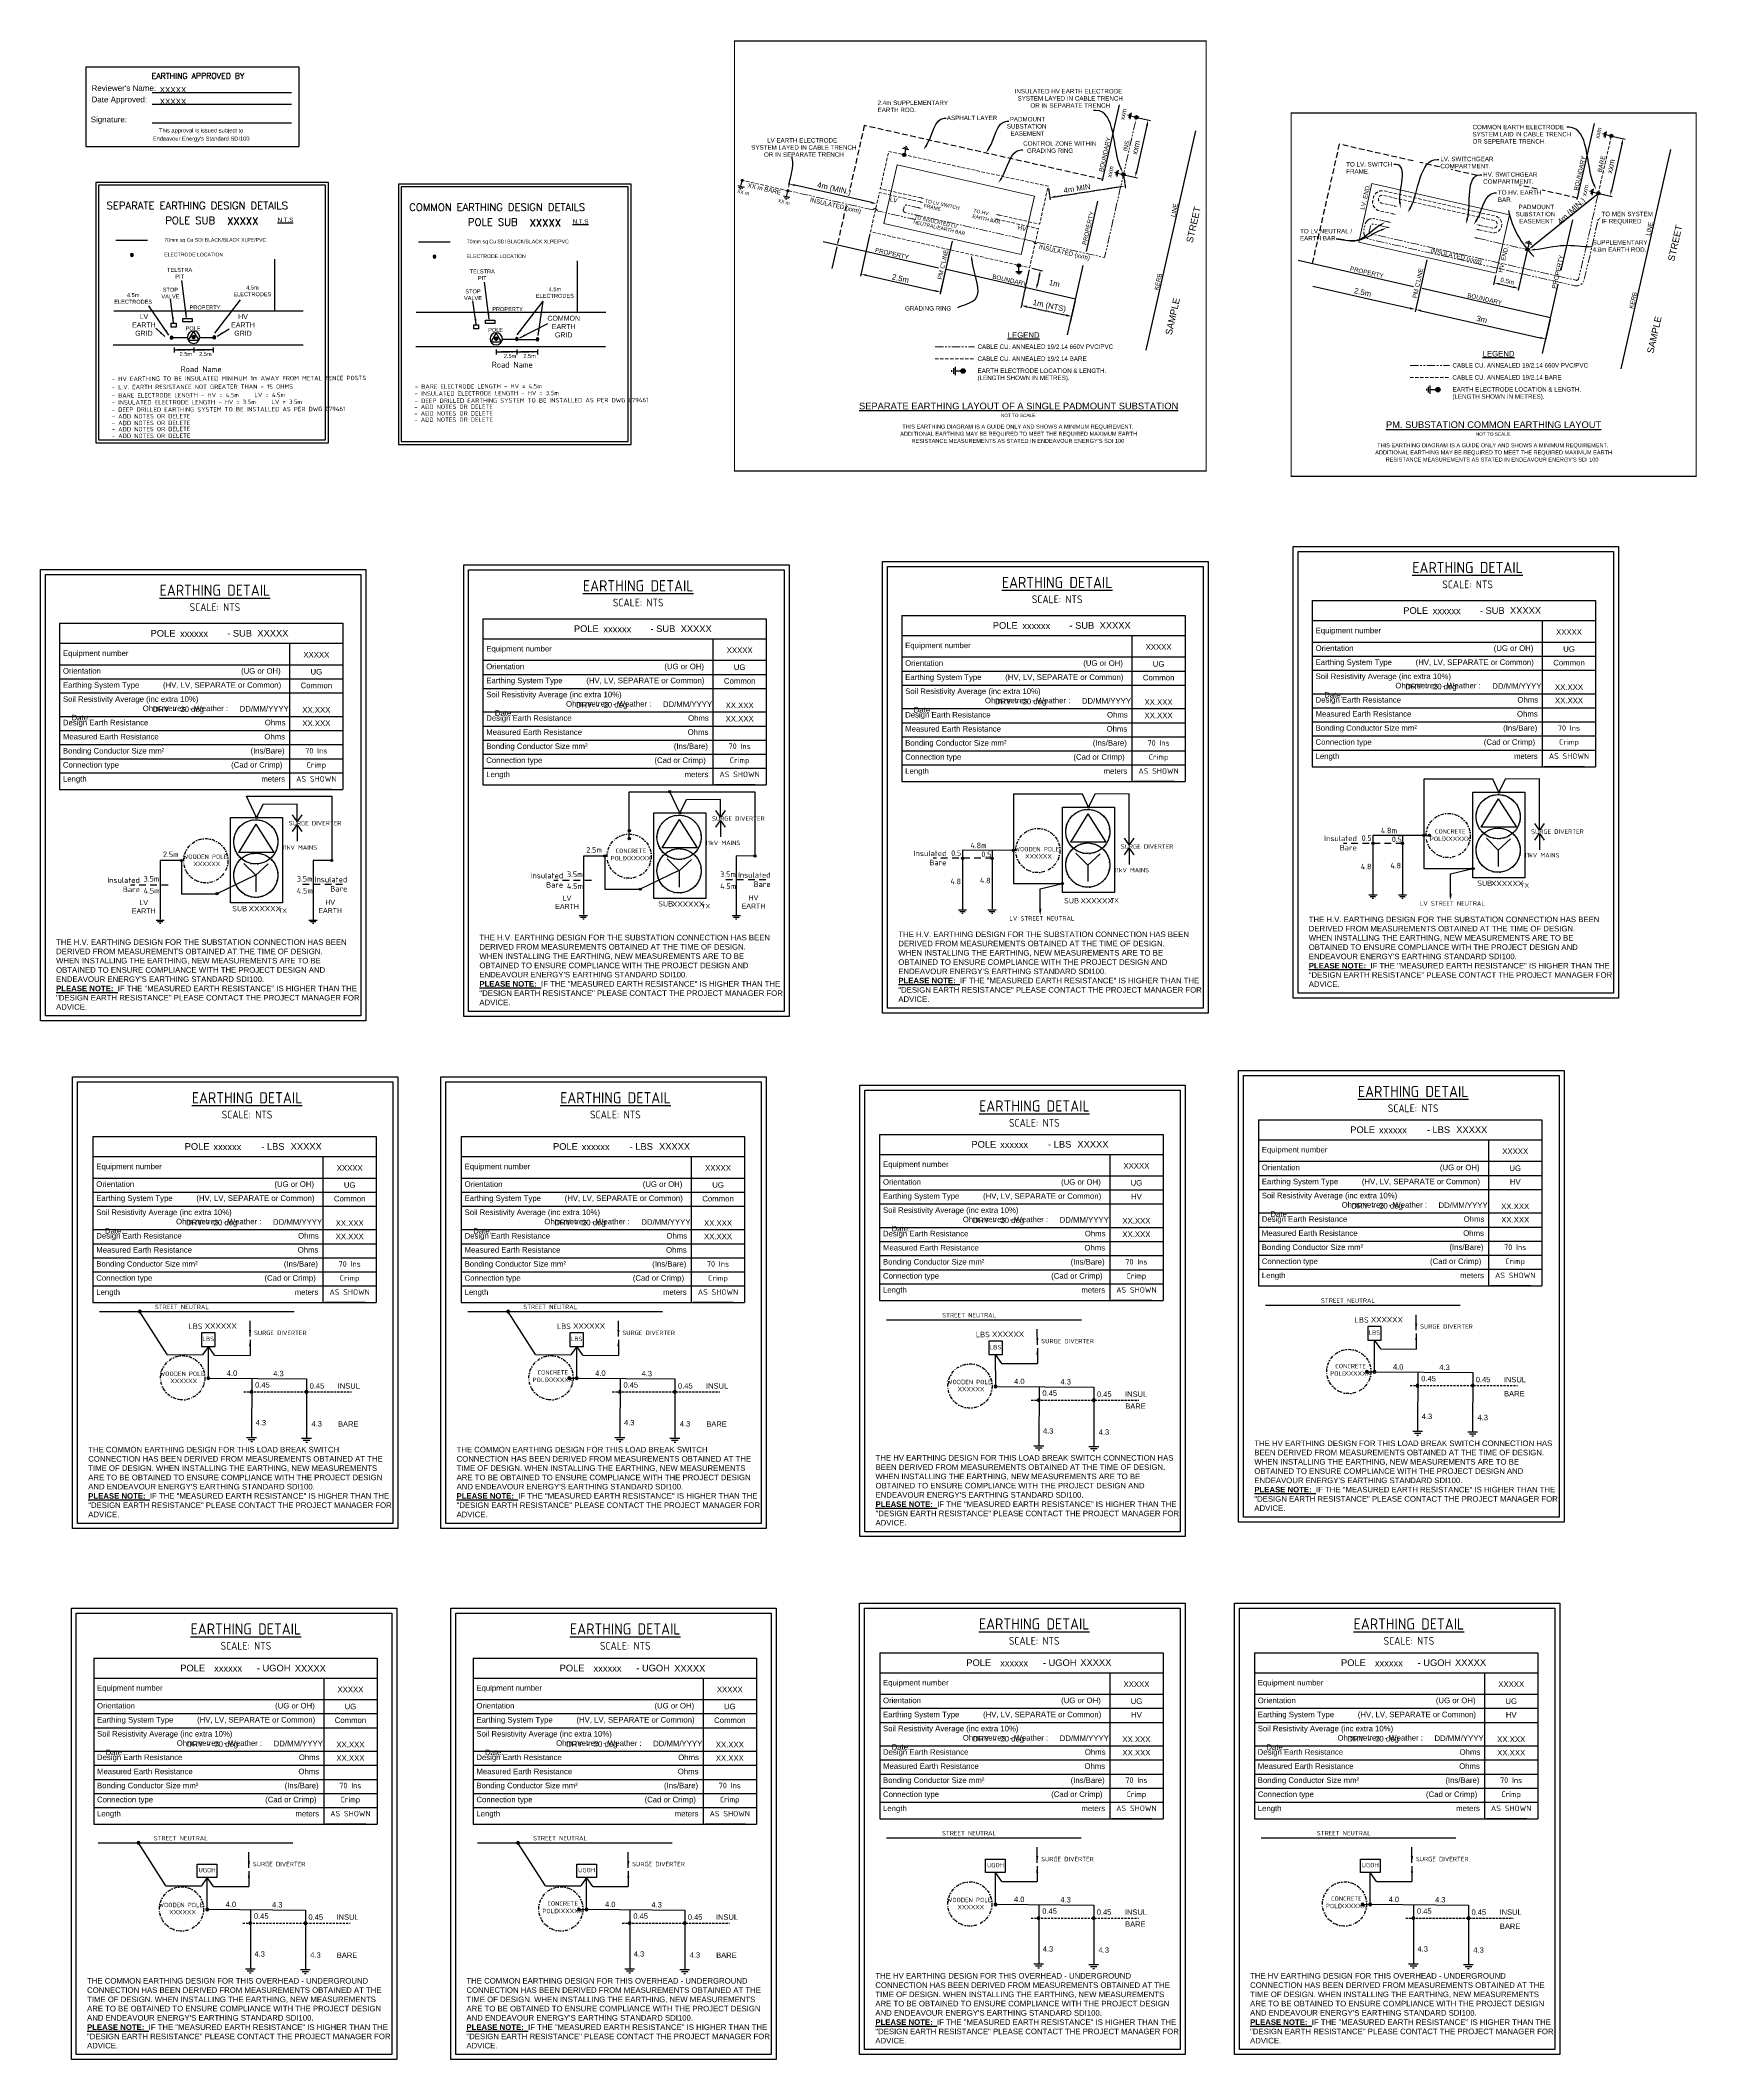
# Model space of a CAD drawing. Header units: metres. Extents: x -2534 to -1789, y -370 to 539.
import ezdxf
from ezdxf.enums import TextEntityAlignment as Align

# ---------------------------------------------------------------- set-up
doc = ezdxf.new("R2010")
doc.units = ezdxf.units.M
doc.set_wipeout_variables(frame=1)
for name, pattern in [('CENTER2', [1.125, 0.75, -0.125, 0.125, -0.125]), ('DASHDOT2', [0.5, 0.25, -0.125, 0, -0.125]), ('DASHED', [0.75, 0.5, -0.25]), ('IECLdasha', [5, 3, -2]), ('PHANTOM2', [1.25, 0.625, -0.125, 0.125, -0.125, 0.125, -0.125])]:
    doc.linetypes.add(name, pattern=pattern)
doc.layers.get('0').update_dxf_attribs({"color": 6})
doc.layers.add('Earthing_SP_Misc', color=7, linetype='Continuous')
doc.layers.add('Notes', color=7, linetype='Continuous')
doc.styles.add('ARIAL', font='arial.ttf', dxfattribs={"height": 2})
doc.styles.add('Elec', font='romand__.ttf')
doc.styles.add('iecISOCP', font='isocp.shx')
doc.styles.add('ieISOCP', font='isocp.shx')
doc.styles.add('POLE_LABEL', font='arial.ttf', dxfattribs={"height": 2.5})
doc.styles.add('RoadName', font='arial.ttf', dxfattribs={"height": 2.5})
doc.styles.get("Standard").update_dxf_attribs({"font": 'arial.ttf'})
doc.linetypes.add('IECLCABIEE', pattern='A,6,-0.5,["IE",Standard,S=1.7,R=0,X=0.5,Y=-1],-2.8', length=9.3)
doc.dimstyles.new('GISCAD Dim Style', dxfattribs={"dimtxt": 2.5, "dimasz": 3, "dimexe": 1.25, "dimexo": 0.625, "dimtad": 1, "dimtoh": 1, "dimdec": 1, "dimtxsty": 'ARIAL', "dimcen": 2.5, "dimadec": 0, "dimazin": 0, "dimtfac": 1, "dimtdec": 1, "dimtmove": 0, "dimatfit": 3, "dimfxl": 1.25, "dimarcsym": 0})

# ---------------------------------------------------------------- blocks, each defined once
blk = doc.blocks.new('NOTE_APPROVAL_INDOOR_SUB')
at = {"layer": 'Earthing_SP_Misc'}
for p, q in [((0, 34.8), (0, 0)), ((0, 34.8), (93.28, 34.8)), ((93.28, 34.8), (93.28, 0)), ((0, 0), (93.28, 0))]:
    blk.add_line(p, q, dxfattribs=at)
at = {"layer": 'Earthing_SP_Misc', "color": 7, "linetype": 'Continuous', "lineweight": -3}
for p, q in [((29.04, 23.55), (90.01, 23.55)), ((29.04, 18.45), (90.01, 18.45)), ((29.04, 10.38), (90.01, 10.38))]:
    blk.add_line(p, q, dxfattribs=at)
at = {"layer": 'Earthing_SP_Misc', "color": 7, "lineweight": -3, "style": 'Elec'}
blk.add_text('EARTHING APPROVED BY', height=2.5, dxfattribs=at).set_placement((49.12, 30.87), align=Align.MIDDLE_CENTER)
at = {"layer": 'Earthing_SP_Misc', "color": 7, "lineweight": -3}
blk.add_text('Signature:', height=2.5, dxfattribs=at).set_placement((2.19, 11.81), align=Align.MIDDLE_LEFT)
at = {"layer": 'Earthing_SP_Misc', "color": 7, "lineweight": -3, "line_spacing_factor": 1.2}
for s, insert, char_height, attachment_point in [("Reviewer's Name:\\PDate Approved:", (2.57, 22.66), 2.5, 4), ("This approval is issued subject to\\PEndeavour Energy's Standard SDI100", (50.5, 4.94), 1.79, 5)]:
    blk.add_mtext(s, dxfattribs=dict(at, insert=insert, char_height=char_height, attachment_point=attachment_point))
at = {"layer": 'Earthing_SP_Misc', "color": 7, "lineweight": -3}
for tag, p in [('REVIEWER_NAME', (32.37, 23.55)), ('DATE_APPROVED', (32.37, 18.45))]:
    blk.add_attdef(tag, p, '', height=2.5, dxfattribs=at)
blk = doc.blocks.new('Pole Exist (M02)')
blk.add_hatch(color=256).paths.add_polyline_path([(-1, 0, 1), (1, 0, 1)])
blk.add_lwpolyline([(-1, 0, 1), (1, 0, 1)], format="xyb", close=True)
blk = doc.blocks.new('SUB_POLE_EXT')
blk.add_wipeout([(0, 4.2), (0.4, 4.2), (0.8, 4.1), (1.2, 4), (1.6, 3.9), (2, 3.7), (2.3, 3.5), (2.7, 3.3), (3, 3), (3.3, 2.7), (3.5, 2.3), (3.8, 1.9), (3.9, 1.6), (4, 1.2), (4.2, 0.6), (4.2, 0), (4.2, -0.6), (4.1, -1.1), (3.9, -1.6), (3.6, -2.2), (3.2, -2.7), (3, -3), (2.7, -3.3), (2.4, -3.5), (2, -3.7), (1.6, -3.9), (1.3, -4), (0.8, -4.1), (0.4, -4.2), (0, -4.2), (-0.4, -4.2), (-0.8, -4.1), (-1.2, -4), (-1.6, -3.9), (-2, -3.7), (-2.4, -3.5), (-2.7, -3.3), (-3, -3), (-3.2, -2.7), (-3.5, -2.3), (-3.7, -2), (-3.9, -1.6), (-4, -1.2), (-4.2, -0.8), (-4.2, -0.1), (-4.2, 0.4), (-4.1, 0.8), (-4, 1.3), (-3.9, 1.6), (-3.7, 2), (-3.5, 2.4), (-3.3, 2.7), (-3, 3), (-2.7, 3.3), (-2.3, 3.5), (-2, 3.7), (-1.6, 3.9), (-1.2, 4), (-0.8, 4.2), (-0.4, 4.2)])
blk.add_line((2.2, 0.5), (2.2, 0.5, 0))
blk.add_lwpolyline([(-4.2, 0, 1), (4.2, 0, 1)], format="xyb", close=True)
blk.add_lwpolyline([(2.1, 0.5), (0, 4.2), (-3.7, -2.1), (3.7, -2.1)], close=True)
for tag, height, flags, p in [('STREET_CODE', 0.2, 9, (1.5, 0)), ('ASSET_NUM', 2.5, 8, (2, 2)), ('CONSTRUCTED_VOLTAGE', 0.2, 9, (1.5, -0.2)), ('NO_PHASES', 0.2, 9, (1.5, -0.4)), ('OPERATING_VOLTAGE', 0.2, 9, (1.5, -0.6)), ('OPERATED_BY', 0.2, 9, (1.5, -0.8)), ('MAINTAINED_BY', 0.2, 9, (1.5, -1)), ('ORIENTATION', 0.2, 9, (1.5, -1.2)), ('OWNED_BY', 0.2, 9, (1.5, -1.4)), ('SECONDARY_VOLTAGE', 0.2, 9, (1.5, -1.6)), ('STATE', 0.2, 9, (1.5, -1.8)), ('SUBSTATION_TYPE', 0.2, 9, (1.5, -2)), ('USAGE', 0.2, 9, (1.5, -2.2)), ('LEGEND', 0.2, 9, (1.5, -2.4)), ('LOCATION', 0.2, 9, (1.5, -2.6)), ('STREETNAME', 0.2, 9, (1.5, -2.8)), ('SUBURB', 0.2, 9, (1.5, -3)), ('NOTES', 0.2, 9, (1.5, -3.2)), ('Z', 0.2, 1, (1.5, -3.4))]:
    blk.add_attdef(tag, text='', height=height, dxfattribs=dict(flags=flags)).set_placement(p, align=Align.MIDDLE_LEFT)
blk = doc.blocks.new('m4')
at = {"layer": 'Notes', "color": 7, "linetype": 'Continuous'}
for points in [[(0, -1.95), (0, 0)], [(-1.43, -1.95), (1.43, -1.95)], [(-0.95, -2.52), (0.95, -2.52)], [(-0.24, -3.09), (0.24, -3.09)]]:
    blk.add_lwpolyline(points, dxfattribs=at)
blk = doc.blocks.new('NOTE48A')
at = {"layer": 'Notes'}
h = blk.add_hatch(color=250, dxfattribs=at)
edge = h.paths.add_edge_path()
edge.add_arc((180.82, 159.15), 0.744, 257.23058, 617.23058, ccw=False)
h = blk.add_hatch(color=250, dxfattribs=at)
edge = h.paths.add_edge_path()
edge.add_arc((76.39, 142.19), 0.744, -462.76942, -102.76942)
h = blk.add_hatch(color=250, dxfattribs=at)
edge = h.paths.add_edge_path()
edge.add_arc((3.46, 130.72), 0.744, -642.39881, -282.39881)
h = blk.add_hatch(color=250, dxfattribs=at)
edge = h.paths.add_edge_path()
edge.add_arc((174.97, 133.34), 0.744, 257.23058, 617.23058, ccw=False)
h = blk.add_hatch(color=250, dxfattribs=at)
edge = h.paths.add_edge_path()
edge.add_arc((24.02, 126.09), 0.744, -642.39881, -282.39881)
h = blk.add_hatch(color=250, dxfattribs=at)
edge = h.paths.add_edge_path()
edge.add_arc((127.98, 92.49), 0.744, -629.90636, -269.90636)
h = blk.add_hatch(color=250, dxfattribs=at)
edge = h.paths.add_edge_path()
edge.add_arc((102.8, 45.01), 0.992, -462.76942, -102.76942)
at = {"layer": 'Notes', "color": 7}
for p, q in [((185.58, 155.51), (180.83, 134.58)), ((181.8, 158.93), (187.11, 157.73)), ((175.95, 133.12), (181.25, 131.92)), ((45.99, 100.83), (43.79, 91.14)), ((97.85, 103.43), (92.56, 80.09)), ((153.27, 76.52), (151.07, 66.83))]:
    blk.add_line(p, q, dxfattribs=at)
at = {"layer": 'Notes', "color": 0, "lineweight": 0}
for p, q in [((73.12, 137.75), (67.15, 111.42)), ((134.95, 123.73), (73.12, 137.75)), ((128.99, 97.4), (134.95, 123.73)), ((67.15, 111.42), (86.39, 107.06)), ((86.39, 107.06), (103.21, 103.24)), ((103.21, 103.24), (128.99, 97.4))]:
    blk.add_line(p, q, dxfattribs=at)
at = {"layer": 'Notes', "color": 0, "linetype": 'DASHED', "lineweight": 0, "ltscale": 3}
for p, q in [((24.15, 126.06), (3.51, 130.75)), ((90.23, 50.41), (108.02, 50.41))]:
    blk.add_line(p, q, dxfattribs=at)
at = {"layer": 'Notes', "linetype": 'Continuous'}
blk.add_line((61.58, 120.76), (27.11, 128.56), dxfattribs=at)
at = {"layer": 'Notes', "linetype": 'CENTER2'}
for p, q in [((144.34, 123.42), (173.29, 127.9)), ((175.13, 132.35), (175.91, 127.29)), ((141.24, 127.11), (142.03, 122.05)), ((132.53, 90.46), (128.87, 73.47)), ((131.52, 73.92), (149.5, 70.05))]:
    blk.add_line(p, q, dxfattribs=at)
at = {"layer": 'Notes', "color": 3, "linetype": 'CENTER2'}
blk.add_line((174.36, 134.13), (174.29, 134.23), dxfattribs=at)
at = {"layer": 'Notes', "color": 0, "linetype": 'PHANTOM2', "lineweight": 0, "ltscale": 6}
for p, q in [((62.32, 117.45), (24, 126.13)), ((81.51, 113.11), (64.15, 117.05)), ((90.23, 55.82), (108.02, 55.82))]:
    blk.add_line(p, q, dxfattribs=at)
at = {"layer": 'Notes'}
for p, q in [((60.94, 106.67), (56.64, 87.63)), ((96.77, 98.57), (92.47, 79.53)), ((133.71, 91.22), (138.64, 90.13)), ((59.3, 88.06), (90.25, 81.06)), ((137.12, 87.9), (136.25, 83.98))]:
    blk.add_line(p, q, dxfattribs=at)
at = {"layer": 'Notes', "color": 7, "const_width": 0.5}
blk.add_lwpolyline([(212.22, 0), (0, 0), (0, 193.49), (212.22, 193.49)], close=True, dxfattribs=at)
at = {"layer": 'Notes', "linetype": 'Continuous', "ltscale": 5, "flags": 128}
for points in [[(165.52, 130.55), (173.28, 164.8)], [(158.31, 98.74), (163.44, 121.4)], [(39.87, 103.24), (91.84, 91.47)], [(149.8, 61.21), (156.87, 92.42)], [(95.42, 90.74), (153.49, 77.49)]]:
    blk.add_lwpolyline(points, dxfattribs=at)
at = {"layer": 'Notes', "linetype": 'DASHED', "ltscale": 5, "flags": 128}
for points in [[(58.37, 155.45), (53.97, 136.02), (51.63, 125.72)], [(165.63, 131.19), (58.37, 155.45)], [(50.21, 119.45), (46.21, 101.81), (46.32, 101.78)]]:
    blk.add_lwpolyline(points, dxfattribs=at)
at = {"layer": 'Notes', "color": 0, "linetype": 'PHANTOM2', "lineweight": 0, "ltscale": 6, "flags": 128}
for points in [[(136.25, 102.87), (166.52, 96.01), (180.82, 159.15)], [(131.44, 103.96), (134.69, 103.23)]]:
    blk.add_lwpolyline(points, dxfattribs=at)
at = {"layer": 'Notes', "color": 8, "linetype": 'Continuous', "ltscale": 5, "flags": 128}
blk.add_lwpolyline([(185.23, 54.35), (207.61, 153.08)], dxfattribs=at)
at = {"layer": 'Notes', "color": 0, "linetype": 'DASHED', "lineweight": 0, "ltscale": 3, "flags": 128}
for points in [[(83.91, 122.87), (65.58, 127.02), (69.38, 143.81), (141.09, 128.09), (137.27, 111.05), (119.02, 115.16), (119.02, 115.16)], [(83.8, 121.05), (65.16, 125.26), (61.17, 107.64), (132.74, 91.44), (136.74, 109.05), (117.46, 113.39), (117.46, 113.39)]]:
    blk.add_lwpolyline(points, dxfattribs=at)
at = {"layer": 'Notes', "color": 0, "linetype": 'PHANTOM2', "lineweight": 0, "ltscale": 6, "flags": 128}
blk.add_lwpolyline([(83.39, 118.32), (77.45, 119.67, 0.414214), (76.25, 118.91), (75.95, 117.56, 0.414214), (76.7, 116.37), (131.44, 103.96)], format="xyb", dxfattribs=at)
at = {"layer": 'Notes', "color": 9}
for centre, radius in [((180.82, 159.15), 0.744), ((76.39, 142.19), 0.744), ((174.97, 133.34), 0.744), ((127.98, 92.49), 0.744), ((102.8, 45.01), 0.992)]:
    blk.add_circle(centre, radius, dxfattribs=at)
at = {"layer": 'Notes', "color": 0, "linetype": 'PHANTOM2', "lineweight": 0, "ltscale": 6}
for centre, radius, start, end in [((63.2, 117.09), 0.951, 357.09525, 157.69068), ((135.51, 103.24), 0.824, 180.96293, 333.49996)]:
    blk.add_arc(centre, radius, start, end, dxfattribs=at)
at = {"layer": 'Notes', "color": 7}
for points, start_tangent, end_tangent in [([(86.36, 146.55), (94.51, 158.78), (95.25, 158.78)], (0.554828, 0.831965), (1, 0)), ([(114.49, 145.18), (122.64, 157.4), (123.38, 157.4)], (0.554828, 0.831965), (1, 0)), ([(173.7, 136.5), (162.56, 162.25), (161.49, 162.25)], (-0.397204, 0.91773), (-1, 0)), ([(24.65, 129.57), (26.22, 138.5), (25.86, 141.36)], (0.173088, 0.984906), (-0.124941, 0.992164)), ([(120.07, 131.64), (128.97, 144.53), (129.72, 144.53)], (0.568314, 0.822812), (1, 0)), ([(106.75, 94.87), (108.11, 77.08), (100.28, 73.4)], (0.076537, -0.997067), (-0.904991, -0.425431))]:
    blk.add_spline(points, degree=3, dxfattribs=dict(at, start_tangent=start_tangent, end_tangent=end_tangent))
for points in [[(185.17, 155.61), (185.98, 155.42), (186.13, 157.95)], [(86.7, 146.32), (84.97, 144.47), (86.01, 146.79)], [(114.83, 144.94), (113.1, 143.1), (114.14, 145.41)], [(174.08, 136.67), (174.69, 134.21), (173.32, 136.34)], [(25.06, 129.5), (24.22, 127.11), (24.24, 129.64)], [(120.41, 131.4), (118.65, 129.58), (119.72, 131.87)], [(180.43, 134.67), (181.24, 134.48), (180.28, 132.14)], [(106.33, 94.84), (106.56, 97.37), (107.16, 94.9)]]:
    blk.add_solid(points, dxfattribs=at)
at = {"layer": 'Notes', "linetype": 'CENTER2'}
for points in [[(27.2, 128.97), (27.02, 128.15), (24.67, 129.11)], [(173.22, 128.31), (173.35, 127.49), (175.76, 128.28)], [(61.67, 121.16), (61.48, 120.35), (64.01, 120.2)], [(144.28, 123.83), (144.41, 123.01), (141.87, 123.04)], [(131.61, 74.33), (131.44, 73.52), (129.08, 74.45)], [(149.38, 70.48), (149.2, 69.67), (151.73, 69.55)]]:
    blk.add_solid(points, dxfattribs=at)
at = {"layer": 'Notes'}
for points in [[(82.59, 118.18), (84.49, 118.07), (82.73, 118.79)], [(83.45, 120.77), (85.34, 120.66), (83.58, 121.38)], [(83.84, 122.57), (85.74, 122.46), (83.98, 123.18)], [(79.69, 113.19), (81.59, 113.08), (79.83, 113.8)], [(118.64, 113.44), (116.74, 113.55), (118.5, 112.83)], [(119.09, 115.46), (117.19, 115.57), (118.95, 114.86)], [(59.39, 88.46), (59.21, 87.65), (56.86, 88.61)], [(135.85, 84.07), (136.66, 83.89), (135.71, 81.54)], [(136.71, 87.99), (137.53, 87.81), (137.66, 90.34)], [(90.34, 81.47), (90.16, 80.65), (92.69, 80.51)]]:
    blk.add_solid(points, dxfattribs=at)
at = {"layer": 'Notes', "color": 7}
for p, rotation in [((180.1, 159.32), 257.2305800032891), ((76.55, 142.91), 167.2305800033057), ((3.3, 129.99), 347.6011865760013), ((174.25, 133.5), 257.2305800032891), ((23.86, 125.37), 347.6011865760029), ((127.98, 91.75), 0.09364008789987424)]:
    blk.add_blockref('m4', p, dxfattribs=dict(at, rotation=rotation))
at = {"layer": 'Notes', "color": 7, "xscale": 1.333333333333314, "yscale": 1.333333333333314, "zscale": 1.333333333333314, "rotation": 270}
blk.add_blockref('m4', (101.81, 45.01), dxfattribs=at)
at = {"layer": 'Notes', "color": 7, "style": 'ARIAL'}
for s, p in [('2.4m SUPPLEMENTARY', (64.38, 164.68)), ('EARTH ROD.', (64.38, 161.47)), ('ASPHALT LAYER', (95.55, 157.86)), ('GRADING RING ', (76.71, 72.17)), ('CABLE CU. ANNEALED 19/2.14 660V PVC/PVC', (109.34, 54.95)), ('CABLE CU. ANNEALED 19/2.14 BARE', (109.34, 49.54)), ('EARTH ELECTRODE LOCATION & LENGTH.', (109.34, 44.13)), ('(LENGTH SHOWN IN METRES).', (109.34, 40.92))]:
    blk.add_text(s, height=2, dxfattribs=at).set_placement(p)
for s, height, p in [('INSULATED HV EARTH ELECTRODE  ', 2, (151.05, 170.88)), ('SYSTEM LAYED IN CABLE TRENCH', 2, (151.05, 167.66)), ('OR IN SEPARATE TRENCH', 2, (151.05, 164.45)), ('SUBSTATION ', 2, (131.82, 155.09)), ('PADMOUNT', 2, (131.82, 158.3)), ('SYSTEM LAYED IN CABLE TRENCH', 2, (31.18, 145.58)), ('LV EARTH ELECTRODE  ', 2, (31.18, 148.79)), ('EASEMENT', 2, (131.82, 151.88)), ('CONTROL ZONE WITHIN', 2, (146.33, 147.37)), ('OR IN SEPARATE TRENCH', 2, (31.18, 142.37)), ('GRADING RING', 2, (142, 144.13)), ('THIS EARTHING DIAGRAM IS A GUIDE ONLY AND SHOWS A MINIMUM REQUIREMENT. ', 1.8, (127.84, 19.98)), ('ADDITIONAL EARTHING MAY BE REQUIRED TO MEET THE REQUIRED MAXIMUM EARTH', 1.8, (127.84, 16.77)), ("RESISTANCE MEASUREMENTS AS STATED IN ENDEAVOUR ENERGY'S SDI 100 ", 1.8, (127.84, 13.56))]:
    blk.add_text(s, height=height, dxfattribs=at).set_placement(p, align=Align.MIDDLE_CENTER)
for s, p in [('xxm', (176.53, 160.13)), ('INS.', (177.9, 146.25)), ('xxm', (170.68, 134.31))]:
    blk.add_text(s, height=2, rotation=77.23058, dxfattribs=at).set_placement(p, align=Align.BOTTOM_CENTER)
for s, height, rotation, p in [('BOUNDARY', 2, 77.23058, (165.82, 134.44)), ('XX m BARE', 2, 347.23058, (5.75, 127.65)), ('XX m', 1.6, 347.23058, (1.08, 125.22)), ('XX m', 1.6, 347.23058, (19.33, 120.87)), ('INSULATED (xxm)', 2, 347.23058, (33.78, 121.05)), ('LV', 2, 347.23058, (69.69, 121.41)), ('FRAME', 1.6, 347.23058, (85.05, 118.7)), ('TO LV SWITCH', 1.6, 347.23058, (85.57, 120.92)), ('LINE', 2, 77.23058, (198.2, 114.14)), ('NEUTRAL/EARTH BAR', 1.6, 347.23058, (80.33, 111.31)), ('TO INSULATED LV', 1.6, 347.23058, (80.82, 113.54)), ('EARTH BAR', 1.6, 347.23058, (106.89, 113.94)), ('TO HV', 1.6, 347.23058, (107.38, 116.47)), ('HV', 2, 347.23058, (127.22, 108.65)), ('PROPERTY', 2, 77.23058, (158.36, 101.53)), ('PROPERTY', 2, 347.23058, (63.09, 98.56)), ('INSULATED (xxm)', 2, 347.23058, (136.83, 100.01)), ("PM C'LINE", 2, 77.23058, (93.2, 86)), ('BOUNDARY', 2, 347.23058, (115.87, 86.6)), ('KERB', 2, 77.23058, (190.75, 81.23))]:
    blk.add_text(s, height=height, rotation=rotation, dxfattribs=at).set_placement(p)
at = {"layer": 'Notes', "style": 'ARIAL'}
for s, p in [('STREET', (206.12, 102.47)), ('SAMPLE', (196.71, 60.95))]:
    blk.add_text(s, height=3, rotation=77.23058, dxfattribs=at).set_placement(p)
blk.add_text('%%ULEGEND', height=2.5, dxfattribs=at).set_placement((130.07, 61.18), align=Align.MIDDLE_CENTER)
blk.add_text('%%USEPARATE EARTHING LAYOUT OF A SINGLE PADMOUNT SUBSTATION', height=3, dxfattribs=at).set_placement((127.84, 26.85), align=Align.BOTTOM_CENTER)
at = {"layer": 'Notes', "color": 7, "style": 'ARIAL'}
blk.add_text('NOT TO SCALE.', height=1.5, dxfattribs=at).set_placement((127.84, 23.83), align=Align.BOTTOM_CENTER)
at = {"layer": 'Notes', "color": 7, "insert": (180.6, 145.51), "char_height": 2.5, "attachment_point": 5, "rotation": 77.23058, "style": 'ARIAL'}
blk.add_mtext('xxm', dxfattribs=at)
at = {"layer": 'Notes', "linetype": 'CENTER2', "char_height": 2.5, "attachment_point": 5, "style": 'ARIAL'}
for s, insert, rotation in [('4m (MIN.)', (44.76, 126.8), 347.2419), ('4m MIN', (154.09, 127.15), 8.80288), ('1m (NTS)', (141.64, 74.05), 347.83271)]:
    blk.add_mtext(s, dxfattribs=dict(at, insert=insert, rotation=rotation))
at = {"layer": 'Notes', "char_height": 2.5, "attachment_point": 5, "style": 'ARIAL'}
for s, insert, rotation in [('2.5m', (74.68, 86.59), 347.26302), ('1m', (143.95, 84.46), 347.31847)]:
    blk.add_mtext(s, dxfattribs=dict(at, insert=insert, rotation=rotation))
blk = doc.blocks.new('NOTE48C')
at = {"layer": 'Notes'}
h = blk.add_hatch(color=250, dxfattribs=at)
edge = h.paths.add_edge_path()
edge.add_arc((144.09, 153.15), 0.744, 257.23058, 617.23058, ccw=False)
h = blk.add_hatch(color=250, dxfattribs=at)
edge = h.paths.add_edge_path()
edge.add_arc((138.24, 127.34), 0.744, 257.23058, 617.23058, ccw=False)
h = blk.add_hatch(color=250, dxfattribs=at)
edge = h.paths.add_edge_path()
edge.add_arc((106.34, 102.05), 0.744, -462.76942, -102.76942)
h = blk.add_hatch(color=250, dxfattribs=at)
edge = h.paths.add_edge_path()
edge.add_arc((66.07, 39), 0.992, -462.76942, -102.76942)
at = {"layer": 'Notes', "color": 7, "transparency": 16777216}
for p, q in [((148.85, 149.51), (144.1, 128.57)), ((145.07, 152.93), (150.37, 151.73)), ((139.22, 127.12), (144.52, 125.91))]:
    blk.add_line(p, q, dxfattribs=at)
at = {"layer": 'Notes', "color": 0, "lineweight": 0}
for p, q in [((36.39, 131.74), (30.42, 105.41)), ((98.22, 117.73), (36.39, 131.74)), ((92.25, 91.4), (98.22, 117.73)), ((30.42, 105.41), (49.66, 101.05)), ((49.66, 101.05), (66.48, 97.24)), ((66.48, 97.24), (92.25, 91.4))]:
    blk.add_line(p, q, dxfattribs=at)
at = {"layer": 'Notes', "color": 7}
for p, q in [((138.25, 127.33), (108.56, 103.44)), ((106.12, 101.07), (102.16, 83.61)), ((61.12, 97.43), (55.83, 74.08)), ((9.72, 85.56), (42.77, 78.07)), ((92.03, 90.42), (91.06, 86.13)), ((93.72, 86.55), (99.94, 85.14)), ((42.77, 78.07), (53.61, 75.61)), ((58.49, 74.51), (112.13, 62.35)), ((116.54, 70.51), (114.34, 60.82))]:
    blk.add_line(p, q, dxfattribs=at)
at = {"layer": 'Notes', "color": 0, "linetype": 'PHANTOM2', "lineweight": 0, "ltscale": 6}
blk.add_line((53.5, 49.82), (71.28, 49.82), dxfattribs=at)
at = {"layer": 'Notes', "color": 0, "linetype": 'DASHED', "lineweight": 0, "ltscale": 3}
blk.add_line((53.5, 44.41), (71.28, 44.41), dxfattribs=at)
at = {"layer": 'Notes', "color": 7, "const_width": 0.5}
blk.add_lwpolyline([(182.22, 0), (0, 0), (0, 163.49), (182.22, 163.49)], close=True, dxfattribs=at)
at = {"layer": 'Notes', "linetype": 'Continuous', "ltscale": 5, "flags": 128}
for points in [[(128.78, 124.55), (136.55, 158.8)], [(121.57, 92.73), (126.71, 115.39)], [(3.14, 97.24), (55.11, 85.46)], [(58.94, 84.59), (116.76, 71.49)], [(113.07, 55.21), (120.14, 86.42)]]:
    blk.add_lwpolyline(points, dxfattribs=at)
at = {"layer": 'Notes', "linetype": 'DASHED', "ltscale": 5, "flags": 128}
for points in [[(21.64, 149.44), (17.24, 130.02), (14.9, 119.71), (9.48, 95.8), (9.59, 95.78)], [(54.91, 141.9), (21.64, 149.44)], [(66.77, 139.21), (58.93, 140.99), (57.97, 141.21)], [(83.6, 135.4), (71.97, 138.03)], [(110.76, 129.24), (102.67, 131.08)], [(128.92, 125.13), (112.9, 128.76)]]:
    blk.add_lwpolyline(points, dxfattribs=at)
at = {"layer": 'Notes', "color": 0, "linetype": 'DASHED', "lineweight": 0, "ltscale": 3, "flags": 128}
blk.add_lwpolyline([(138.24, 127.34), (144.09, 153.15)], dxfattribs=at)
at = {"layer": 'Notes', "color": 8, "linetype": 'Continuous', "ltscale": 5, "flags": 128}
blk.add_lwpolyline([(148.5, 48.35), (170.88, 147.07)], dxfattribs=at)
at = {"layer": 'Notes', "color": 0, "linetype": 'PHANTOM2', "lineweight": 0, "ltscale": 6, "flags": 128}
for points in [[(42.87, 112.13), (36.93, 113.48, 0.414214), (35.73, 112.73), (35.39, 111.21), (35.18, 110.3, 0.414214), (35.94, 109.1), (128.18, 88.21, 0.414214), (129.37, 88.96), (132.88, 103.68), (138.24, 127.34)], [(43.42, 114.57), (37.48, 115.92, 0.414214), (33.29, 113.28), (32.95, 111.76), (32.74, 110.85, 0.414214), (35.38, 106.66), (127.62, 85.77, 0.412705), (131.81, 88.39), (135.31, 103.11), (138.12, 115.5)]]:
    blk.add_lwpolyline(points, format="xyb", dxfattribs=at)
at = {"layer": 'Notes', "color": 0, "linetype": 'DASHED', "lineweight": 0, "ltscale": 3, "flags": 128}
for points in [[(84.54, 110.93), (90.16, 109.66, 1), (91.85, 117.09), (41.86, 128.41, 0.414214), (37.03, 125.37), (36.78, 124.24, 0.414214), (39.8, 119.45), (45.46, 118.17)], [(84.99, 112.92), (90.61, 111.64, 1), (91.4, 115.1), (41.41, 126.43, 1), (40.63, 122.97), (46.25, 121.7)]]:
    blk.add_lwpolyline(points, format="xyb", dxfattribs=at)
at = {"layer": 'Notes', "color": 0, "linetype": 'PHANTOM2', "lineweight": 0, "ltscale": 6, "flags": 128}
blk.add_lwpolyline([(83.75, 107.17), (106.34, 102.05)], dxfattribs=at)
at = {"layer": 'Notes', "color": 9}
for centre, radius in [((144.09, 153.15), 0.744), ((138.24, 127.34), 0.744), ((66.07, 39), 0.992)]:
    blk.add_circle(centre, radius, dxfattribs=at)
at = {"layer": 'Notes', "color": 250}
blk.add_circle((106.34, 102.05), 0.744, dxfattribs=at)
at = {"layer": 'Notes', "color": 7}
blk.add_arc((136.67, 127.69), 39.72, 191.79338, 226.3719, dxfattribs=at)
for points, start_tangent, end_tangent in [([(136.25, 131.31), (125.1, 157.06), (124.04, 157.06)], (-0.397204, 0.91773), (-1, 0)), ([(48.99, 123.25), (47.31, 140.31), (46.25, 140.31)], (-0.097653, 0.995221), (-1, 0)), ([(53.66, 120.78), (65.74, 142.6), (66.48, 142.6)], (0.484398, 0.874848), (1, 0)), ([(79.29, 115.79), (85.02, 135.65), (85.76, 135.65)], (0.277146, 0.960828), (1, 0)), ([(83.49, 115.28), (91.64, 127.5), (92.39, 127.5)], (0.554828, 0.831965), (1, 0)), ([(40.13, 113.03), (28.89, 106.02), (20.31, 106.84)], (-0.848499, -0.529197), (-0.995427, 0.095527)), ([(40.52, 110.78), (28.7, 105.79), (20.33, 106.77)], (-0.921209, -0.389067), (-0.993121, 0.117096)), ([(109.61, 102.03), (122.65, 103.92), (135.29, 103.26)], (0.989615, 0.143743), (0.998619, -0.05254))]:
    blk.add_spline(points, degree=3, dxfattribs=dict(at, start_tangent=start_tangent, end_tangent=end_tangent))
at = {"layer": 'Notes', "color": 7, "transparency": 16777216}
for points in [[(148.44, 149.6), (149.25, 149.42), (149.4, 151.95)], [(143.69, 128.66), (144.51, 128.48), (143.55, 126.13)]]:
    blk.add_solid(points, dxfattribs=at)
at = {"layer": 'Notes', "color": 7}
for points in [[(136.63, 131.48), (137.24, 129.02), (135.86, 131.14)], [(49.4, 123.29), (49.23, 120.76), (48.57, 123.21)], [(54.02, 120.58), (52.45, 118.59), (53.29, 120.98)], [(39.91, 113.38), (42.26, 114.35), (40.35, 112.68)], [(40.35, 111.16), (42.82, 111.75), (40.68, 110.39)], [(79.69, 115.68), (78.6, 113.39), (78.89, 115.91)], [(83.84, 115.04), (82.1, 113.2), (83.15, 115.51)], [(108.99, 103.21), (108.48, 103.87), (106.75, 102.02)], [(109.67, 101.62), (107.14, 101.67), (109.55, 102.44)], [(93.81, 86.96), (93.63, 86.15), (91.28, 87.1)], [(100.04, 85.55), (99.85, 84.74), (102.38, 84.59)], [(53.7, 76.02), (53.52, 75.2), (56.05, 75.06)], [(58.58, 74.91), (58.39, 74.1), (56.05, 75.06)], [(112.22, 62.76), (112.03, 61.94), (114.56, 61.8)]]:
    blk.add_solid(points, dxfattribs=at)
at = {"layer": 'Notes'}
for points in [[(45.39, 117.87), (47.28, 117.76), (45.52, 118.48)], [(46.32, 122), (48.08, 121.28), (46.19, 121.39)], [(42.85, 111.82), (44.75, 111.71), (42.99, 112.43)], [(43.34, 114.24), (45.24, 114.13), (43.48, 114.85)], [(84.61, 111.24), (82.71, 111.35), (84.47, 110.63)], [(85.06, 113.22), (83.16, 113.33), (84.92, 112.61)], [(138.32, 115.03), (139.29, 116.67), (137.84, 115.43)], [(83.71, 106.88), (81.96, 107.62), (83.86, 107.49)]]:
    blk.add_solid(points, dxfattribs=at)
at = {"layer": 'Notes', "color": 7}
for p, rotation in [((143.37, 153.32), 257.230580003289), ((137.52, 127.5), 257.230580003289), ((106.5, 102.77), 167.2305800033074)]:
    blk.add_blockref('m4', p, dxfattribs=dict(at, rotation=rotation))
at = {"layer": 'Notes', "color": 7, "xscale": 1.333333333333329, "yscale": 1.333333333333329, "zscale": 1.333333333333329, "rotation": 270}
blk.add_blockref('m4', (65.07, 39), dxfattribs=at)
at = {"layer": 'Notes', "color": 7, "style": 'ARIAL'}
for s, p in [('SYSTEM LAID IN CABLE TRENCH', (81.63, 152.93)), ('COMMON EARTH ELECTRODE', (81.63, 156.14)), ('OR SEPERATE TRENCH.', (81.63, 149.72)), ('TO LV. SWITCH', (24.79, 139.4)), ('FRAME.', (24.79, 136.19)), ('COMPARTMENT.', (67.14, 138.59)), ('LV. SWITCHGEAR', (67.14, 141.8)), ('HV. SWITCHGEAR', (86.42, 134.84)), ('COMPARTMENT.', (86.42, 131.63)), ('TO HV. EARTH', (93.04, 126.69)), ('BAR.', (93.04, 123.48)), ('TO MEN SYSTEM', (139.68, 117.04)), ('TO LV NEUTRAL /', (4.01, 109.33)), ('IF REQUIRED', (139.68, 113.83)), ('EARTH BAR', (4.01, 106.12)), ('4.8m EARTH ROD.', (135.67, 101.03)), ('SUPPLEMENTARY', (135.67, 104.24)), ('CABLE CU. ANNEALED 19/2.14 660V PVC/PVC', (72.6, 48.94)), ('CABLE CU. ANNEALED 19/2.14 BARE', (72.6, 43.53)), ('(LENGTH SHOWN IN METRES).', (72.6, 34.91)), ('EARTH ELECTRODE LOCATION & LENGTH.', (72.6, 38.13))]:
    blk.add_text(s, height=2, dxfattribs=at).set_placement(p)
for s, rotation, p in [('xxm', 77.23058, (139.8, 154.12)), ('BARE', 77.23058, (141.17, 140.24)), ('LV. END.', 77, (34.91, 125.34)), ('xxm', 77.23058, (133.94, 128.31)), ('INSULATED (xxm)', 347.23058, (73.97, 97.55)), ('HV. END.', 77, (97.01, 97.33))]:
    blk.add_text(s, height=2, rotation=rotation, dxfattribs=at).set_placement(p, align=Align.BOTTOM_CENTER)
for s, height, rotation, p in [('BOUNDARY', 2, 77.23058, (129.09, 128.44)), ('4m (MIN.)', 2.5, 42.59111, (121.23, 113.26)), ('LINE', 2, 77.23058, (161.47, 108.13)), ('PROPERTY', 2, 347.23058, (26.36, 92.56)), ("PM C'LINE", 2, 77.23058, (56.47, 79.99)), ('PROPERTY', 2, 77.23058, (119.22, 84.3)), ('2.5m', 2.5, 347.23058, (28.17, 82.45)), ('BOUNDARY', 2, 347.23058, (79.14, 80.59)), ('KERB', 2, 77.23058, (154.01, 75.23))]:
    blk.add_text(s, height=height, rotation=rotation, dxfattribs=at).set_placement(p)
for s, height, p in [('SUBSTATION ', 2, (110.35, 118)), ('PADMOUNT', 2, (110.35, 121.21)), ('EASEMENT', 2, (110.35, 114.78)), ('ADDITIONAL EARTHING MAY BE REQUIRED TO MEET THE REQUIRED MAXIMUM EARTH', 1.8, (91.11, 10.77)), ('THIS EARTHING DIAGRAM IS A GUIDE ONLY AND SHOWS A MINIMUM REQUIREMENT. ', 1.8, (91.11, 13.98)), ("RESISTANCE MEASUREMENTS AS STATED IN ENDEAVOUR ENERGY'S SDI 100  ", 1.8, (91.11, 7.55))]:
    blk.add_text(s, height=height, dxfattribs=at).set_placement(p, align=Align.MIDDLE_CENTER)
at = {"layer": 'Notes', "style": 'ARIAL'}
for s, p in [('STREET', (172.4, 96.58)), ('SAMPLE', (162.99, 55.06))]:
    blk.add_text(s, height=3, rotation=77.23058, dxfattribs=at).set_placement(p)
blk.add_text('%%ULEGEND', height=2.5, dxfattribs=at).set_placement((93.34, 55.17), align=Align.MIDDLE_CENTER)
blk.add_text('%%UPM. SUBSTATION COMMON EARTHING LAYOUT', height=3, dxfattribs=at).set_placement((91.11, 20.85), align=Align.BOTTOM_CENTER)
at = {"layer": 'Notes', "color": 7, "style": 'ARIAL'}
blk.add_text('NOT TO SCALE.', height=1.5, dxfattribs=at).set_placement((91.11, 17.83), align=Align.BOTTOM_CENTER)
at = {"layer": 'Notes', "color": 7, "transparency": 16777216, "insert": (143.87, 139.5), "char_height": 2.5, "attachment_point": 5, "rotation": 77.23058, "style": 'ARIAL'}
blk.add_mtext('xxm', dxfattribs=at)
at = {"layer": 'Notes', "color": 7, "attachment_point": 5, "rotation": 347.23058, "style": 'ARIAL'}
for s, insert, char_height in [('\\A1;0.5m', (97.28, 87.82), 2), ('\\A1;3m', (85.81, 70.65), 2.5)]:
    blk.add_mtext(s, dxfattribs=dict(at, insert=insert, char_height=char_height))
blk = doc.blocks.new('POLE_EXT')
blk.add_hatch(color=256).paths.add_polyline_path([(-1, 0, 1), (1, 0, 1)])
blk.add_lwpolyline([(-1, 0, 1), (1, 0, 1)], format="xyb", close=True)
for tag, height, flags, p in [('pNumber', 2.5, 8, (-17.8, 2.1)), ('OWNED_BY', 0.2, 9, (1.4, -0.4)), ('PARENT', 0.2, 9, (1.4, -0.6)), ('SPECIAL_USE', 0.2, 9, (1.4, -0.8)), ('STATE', 0.2, 9, (1.4, -1)), ('USAGE', 0.2, 9, (1.4, -1.2)), ('cLV', 0.2, 9, (1.4, -1.4)), ('hDepth', 0.2, 9, (1.4, -1.6)), ('hDia', 0.2, 9, (1.4, -1.8)), ('cHV', 0.2, 9, (1.4, -2)), ('LBRACKET', 0.2, 9, (1.4, -2.2)), ('LExisting', 0.2, 9, (1.4, -2.4)), ('LANTNUMBER', 0.2, 9, (1.4, -2.6)), ('LOther', 0.2, 9, (1.4, -2.8)), ('LRemove', 0.2, 9, (1.4, -3)), ('LEGEND', 0.2, 9, (1.4, -3.2)), ('cLinedev', 0.2, 9, (1.4, -3.4)), ('LOCATION', 0.2, 9, (1.4, -3.6)), ('pExisting', 0.2, 9, (1.4, -3.8)), ('PFNUMBER', 0.2, 9, (1.4, -4)), ('NEWPFNUMBER', 0.2, 9, (1.4, -4.2)), ('pFooting', 0.2, 9, (1.4, -4.4)), ('pNew', 0.2, 9, (1.4, -4.6)), ('pRelocate', 0.2, 9, (1.4, -5)), ('pRemove', 0.2, 9, (1.4, -5.2)), ('pReplace', 0.2, 9, (1.4, -5.4)), ('pStay', 0.2, 9, (1.4, -5.6)), ('pType', 0.2, 9, (1.4, -5.8)), ('cspan', 0.2, 9, (1.4, -6)), ('STREETNAME', 0.2, 9, (1.4, -6.2)), ('SUBURB', 0.2, 9, (1.4, -6.4)), ('NOTES', 0.2, 9, (1.4, -6.6)), ('MAINTAINED_BY', 0.2, 9, (1.4, -6.8)), ('OPERATED_BY', 0.2, 9, (1.4, -7))]:
    blk.add_attdef(tag, text='', height=height, dxfattribs=dict(flags=flags)).set_placement(p, align=Align.MIDDLE_LEFT)
at = {"style": 'POLE_LABEL', "flags": 9}
for tag, p in [('STRUCTURE_PLANT_NUMBER', (1.4, 0)), ('STREET_CODE', (1.4, -0.2))]:
    blk.add_attdef(tag, text='', height=0.2, dxfattribs=at).set_placement(p, align=Align.MIDDLE_LEFT)
at = {"flags": 1}
blk.add_attdef('Z', (1.4, -7.3), '', height=0.2, dxfattribs=at)
blk = doc.blocks.new('*T83')
at = {"layer": 'Earthing_SP_Misc', "color": 0, "linetype": 'ByBlock', "lineweight": -2}
for p, q in [((0, 0), (127.52, 0)), ((0, 0), (0, -74.74)), ((127.52, 0), (127.52, -74.74)), ((0, -9), (127.52, -9)), ((103.51, -9), (103.51, -74.74)), ((0, -18.67), (127.52, -18.67)), ((0, -25), (127.52, -25)), ((0, -31.33), (127.52, -31.33)), ((0, -41.9), (127.52, -41.9)), ((0, -48.24), (127.52, -48.24)), ((0, -54.57), (127.52, -54.57)), ((0, -60.9), (127.52, -60.9)), ((0, -67.24), (127.52, -67.24)), ((0, -74.74), (127.52, -74.74))]:
    blk.add_line(p, q, dxfattribs=at)
at = {"layer": 'Earthing_SP_Misc', "color": 0}
for s, insert, char_height, width, attachment_point in [('{\\f@Arial Unicode MS|b0|i0|c0|p34;POLE                    - SUB }', (63.76, -4.5), 3, 124.5164, 5), ('{\\f@Arial Unicode MS|b0|i0|c0|p34;Equipment number}', (1.5, -13.83), 2.5, 100.5094, 4), ('{\\f@Arial Unicode MS|b0|i0|c0|p34;Orientation                                                                 (UG or OH)}', (1.5, -20.17), 2.5, 100.5094, 1), ('{\\f@Arial Unicode MS|b0|i0|c0|p34;Earthing System Type           (HV, LV, SEPARATE or Common)}', (1.5, -26.5), 2.5, 100.5094, 1), ('{\\f@Arial Unicode MS|b0|i0|c0|p34;Soil Resistivity Average (inc extra 10%)                                                                               Ohm.metres  - Weather :                                Date:     }', (1.5, -32.83), 2.5, 100.5094, 1), ('{\\f@Arial Unicode MS|b0|i0|c0|p34;Design Earth Resistance                                                      Ohms}', (1.5, -43.4), 2.5, 100.5094, 1), ('{\\f@Arial Unicode MS|b0|i0|c0|p34;Measured Earth Resistance                                                 Ohms}', (1.5, -49.74), 2.5, 100.5094, 1), ('{\\f@Arial Unicode MS|b0|i0|c0|p34;Connection type                                                    (Cad or Crimp)}', (1.5, -62.4), 2.5, 100.5094, 1), ('{\\f@Arial Unicode MS|b0|i0|c0|p34;Bonding Conductor Size mm\\f@Arial Unicode MS|b0|i0|c238|p34;²                                        \\f@Arial Unicode MS|b0|i0|c0|p34;(Ins/Bare)}', (1.5, -56.07), 2.5, 100.5094, 1), ('{\\f@Arial Unicode MS|b0|i0|c0|p34;Length                                                                                 meters}', (1.5, -68.74), 2.5, 100.5094, 1)]:
    blk.add_mtext(s, dxfattribs=dict(at, insert=insert, char_height=char_height, width=width, attachment_point=attachment_point))
at = {"layer": 'Earthing_SP_Misc', "color": 0, "char_height": 2.5, "width": 21.007, "attachment_point": 2, "style": 'iecISOCP'}
for s, insert in [('70 Ins', (115.51, -56.07)), ('Crimp', (115.51, -62.4)), ('AS SHOWN', (115.51, -68.74))]:
    blk.add_mtext(s, dxfattribs=dict(at, insert=insert))
blk = doc.blocks.new('*T82')
at = {"layer": 'Earthing_SP_Misc', "color": 0, "linetype": 'ByBlock', "lineweight": -2}
for p, q in [((0, 0), (127.52, 0)), ((0, 0), (0, -74.74)), ((127.52, 0), (127.52, -74.74)), ((0, -9), (127.52, -9)), ((103.51, -9), (103.51, -74.74)), ((0, -18.67), (127.52, -18.67)), ((0, -25), (127.52, -25)), ((0, -31.33), (127.52, -31.33)), ((0, -41.9), (127.52, -41.9)), ((0, -48.24), (127.52, -48.24)), ((0, -54.57), (127.52, -54.57)), ((0, -60.9), (127.52, -60.9)), ((0, -67.24), (127.52, -67.24)), ((0, -74.74), (127.52, -74.74))]:
    blk.add_line(p, q, dxfattribs=at)
at = {"layer": 'Earthing_SP_Misc', "color": 0}
for s, insert, char_height, width, attachment_point in [('{\\f@Arial Unicode MS|b0|i0|c0|p34;POLE                    - SUB }', (63.76, -4.5), 3, 124.5164, 5), ('{\\f@Arial Unicode MS|b0|i0|c0|p34;Equipment number}', (1.5, -13.83), 2.5, 100.5094, 4), ('{\\f@Arial Unicode MS|b0|i0|c0|p34;Orientation                                                                 (UG or OH)}', (1.5, -20.17), 2.5, 100.5094, 1), ('{\\f@Arial Unicode MS|b0|i0|c0|p34;Earthing System Type           (HV, LV, SEPARATE or Common)}', (1.5, -26.5), 2.5, 100.5094, 1), ('{\\f@Arial Unicode MS|b0|i0|c0|p34;Soil Resistivity Average (inc extra 10%)                                                                               Ohm.metres  - Weather :                                Date:     }', (1.5, -32.83), 2.5, 100.5094, 1), ('{\\f@Arial Unicode MS|b0|i0|c0|p34;Design Earth Resistance                                                      Ohms}', (1.5, -43.4), 2.5, 100.5094, 1), ('{\\f@Arial Unicode MS|b0|i0|c0|p34;Measured Earth Resistance                                                 Ohms}', (1.5, -49.74), 2.5, 100.5094, 1), ('{\\f@Arial Unicode MS|b0|i0|c0|p34;Connection type                                                    (Cad or Crimp)}', (1.5, -62.4), 2.5, 100.5094, 1), ('{\\f@Arial Unicode MS|b0|i0|c0|p34;Bonding Conductor Size mm\\f@Arial Unicode MS|b0|i0|c238|p34;²                                        \\f@Arial Unicode MS|b0|i0|c0|p34;(Ins/Bare)}', (1.5, -56.07), 2.5, 100.5094, 1), ('{\\f@Arial Unicode MS|b0|i0|c0|p34;Length                                                                                 meters}', (1.5, -68.74), 2.5, 100.5094, 1)]:
    blk.add_mtext(s, dxfattribs=dict(at, insert=insert, char_height=char_height, width=width, attachment_point=attachment_point))
at = {"layer": 'Earthing_SP_Misc', "color": 0, "char_height": 2.5, "width": 21.007, "attachment_point": 2, "style": 'iecISOCP'}
for s, insert in [('70 Ins', (115.51, -56.07)), ('Crimp', (115.51, -62.4)), ('AS SHOWN', (115.51, -68.74))]:
    blk.add_mtext(s, dxfattribs=dict(at, insert=insert))
blk = doc.blocks.new('*T72')
at = {"color": 0, "linetype": 'ByBlock', "lineweight": -2}
for p, q in [((0, 0), (127.52, 0)), ((0, 0), (0, -74.74)), ((127.52, 0), (127.52, -74.74)), ((0, -9), (127.52, -9)), ((103.51, -9), (103.51, -74.74)), ((0, -18.67), (127.52, -18.67)), ((0, -25), (127.52, -25)), ((0, -31.33), (127.52, -31.33)), ((0, -41.9), (127.52, -41.9)), ((0, -48.24), (127.52, -48.24)), ((0, -54.57), (127.52, -54.57)), ((0, -60.9), (127.52, -60.9)), ((0, -67.24), (127.52, -67.24)), ((0, -74.74), (127.52, -74.74))]:
    blk.add_line(p, q, dxfattribs=at)
at = {"layer": 'Earthing_SP_Misc', "color": 0}
for s, insert, char_height, width, attachment_point in [('{\\f@Arial Unicode MS|b0|i0|c0|p34;POLE                    - SUB }', (63.76, -4.5), 3, 124.5164, 5), ('{\\f@Arial Unicode MS|b0|i0|c0|p34;Equipment number}', (1.5, -13.83), 2.5, 100.5094, 4), ('{\\f@Arial Unicode MS|b0|i0|c0|p34;Orientation                                                                 (UG or OH)}', (1.5, -20.17), 2.5, 100.5094, 1), ('{\\f@Arial Unicode MS|b0|i0|c0|p34;Earthing System Type           (HV, LV, SEPARATE or Common)}', (1.5, -26.5), 2.5, 100.5094, 1), ('{\\f@Arial Unicode MS|b0|i0|c0|p34;Soil Resistivity Average (inc extra 10%)                                                                               Ohm.metres  - Weather :                                Date:     }', (1.5, -32.83), 2.5, 100.5094, 1), ('{\\f@Arial Unicode MS|b0|i0|c0|p34;Design Earth Resistance                                                      Ohms}', (1.5, -43.4), 2.5, 100.5094, 1), ('{\\f@Arial Unicode MS|b0|i0|c0|p34;Measured Earth Resistance                                                 Ohms}', (1.5, -49.74), 2.5, 100.5094, 1), ('{\\f@Arial Unicode MS|b0|i0|c0|p34;Connection type                                                    (Cad or Crimp)}', (1.5, -62.4), 2.5, 100.5094, 1), ('{\\f@Arial Unicode MS|b0|i0|c0|p34;Bonding Conductor Size mm\\f@Arial Unicode MS|b0|i0|c238|p34;²                                        \\f@Arial Unicode MS|b0|i0|c0|p34;(Ins/Bare)}', (1.5, -56.07), 2.5, 100.5094, 1), ('{\\f@Arial Unicode MS|b0|i0|c0|p34;Length                                                                                 meters}', (1.5, -68.74), 2.5, 100.5094, 1)]:
    blk.add_mtext(s, dxfattribs=dict(at, insert=insert, char_height=char_height, width=width, attachment_point=attachment_point))
at = {"layer": 'Earthing_SP_Misc', "color": 0, "char_height": 2.5, "width": 21.007, "attachment_point": 2, "style": 'iecISOCP'}
for s, insert in [('70 Ins', (115.51, -56.07)), ('Crimp', (115.51, -62.4)), ('AS SHOWN', (115.51, -68.74))]:
    blk.add_mtext(s, dxfattribs=dict(at, insert=insert))
blk = doc.blocks.new('*T73')
at = {"color": 0, "linetype": 'ByBlock', "lineweight": -2}
for p, q in [((0, 0), (127.52, 0)), ((0, 0), (0, -74.74)), ((127.52, 0), (127.52, -74.74)), ((0, -9), (127.52, -9)), ((103.51, -9), (103.51, -74.74)), ((0, -18.67), (127.52, -18.67)), ((0, -25), (127.52, -25)), ((0, -31.33), (127.52, -31.33)), ((0, -41.9), (127.52, -41.9)), ((0, -48.24), (127.52, -48.24)), ((0, -54.57), (127.52, -54.57)), ((0, -60.9), (127.52, -60.9)), ((0, -67.24), (127.52, -67.24)), ((0, -74.74), (127.52, -74.74))]:
    blk.add_line(p, q, dxfattribs=at)
at = {"layer": 'Earthing_SP_Misc', "color": 0}
for s, insert, char_height, width, attachment_point in [('{\\f@Arial Unicode MS|b0|i0|c0|p34;POLE                    - SUB }', (63.76, -4.5), 3, 124.5164, 5), ('{\\f@Arial Unicode MS|b0|i0|c0|p34;Equipment number}', (1.5, -13.83), 2.5, 100.5094, 4), ('{\\f@Arial Unicode MS|b0|i0|c0|p34;Orientation                                                                 (UG or OH)}', (1.5, -20.17), 2.5, 100.5094, 1), ('{\\f@Arial Unicode MS|b0|i0|c0|p34;Earthing System Type           (HV, LV, SEPARATE or Common)}', (1.5, -26.5), 2.5, 100.5094, 1), ('{\\f@Arial Unicode MS|b0|i0|c0|p34;Soil Resistivity Average (inc extra 10%)                                                                               Ohm.metres  - Weather :                                Date:     }', (1.5, -32.83), 2.5, 100.5094, 1), ('{\\f@Arial Unicode MS|b0|i0|c0|p34;Design Earth Resistance                                                      Ohms}', (1.5, -43.4), 2.5, 100.5094, 1), ('{\\f@Arial Unicode MS|b0|i0|c0|p34;Measured Earth Resistance                                                 Ohms}', (1.5, -49.74), 2.5, 100.5094, 1), ('{\\f@Arial Unicode MS|b0|i0|c0|p34;Connection type                                                    (Cad or Crimp)}', (1.5, -62.4), 2.5, 100.5094, 1), ('{\\f@Arial Unicode MS|b0|i0|c0|p34;Bonding Conductor Size mm\\f@Arial Unicode MS|b0|i0|c238|p34;²                                        \\f@Arial Unicode MS|b0|i0|c0|p34;(Ins/Bare)}', (1.5, -56.07), 2.5, 100.5094, 1), ('{\\f@Arial Unicode MS|b0|i0|c0|p34;Length                                                                                 meters}', (1.5, -68.74), 2.5, 100.5094, 1)]:
    blk.add_mtext(s, dxfattribs=dict(at, insert=insert, char_height=char_height, width=width, attachment_point=attachment_point))
at = {"layer": 'Earthing_SP_Misc', "color": 0, "char_height": 2.5, "width": 21.007, "attachment_point": 2, "style": 'iecISOCP'}
for s, insert in [('70 Ins', (115.51, -56.07)), ('Crimp', (115.51, -62.4)), ('AS SHOWN', (115.51, -68.74))]:
    blk.add_mtext(s, dxfattribs=dict(at, insert=insert))
blk = doc.blocks.new('*T74')
at = {"layer": 'Earthing_SP_Misc', "color": 0, "linetype": 'ByBlock', "lineweight": -2}
for p, q in [((0, 0), (127.52, 0)), ((0, 0), (0, -74.74)), ((127.52, 0), (127.52, -74.74)), ((0, -9), (127.52, -9)), ((103.51, -9), (103.51, -74.74)), ((0, -18.67), (127.52, -18.67)), ((0, -25), (127.52, -25)), ((0, -31.33), (127.52, -31.33)), ((0, -41.9), (127.52, -41.9)), ((0, -48.24), (127.52, -48.24)), ((0, -54.57), (127.52, -54.57)), ((0, -60.9), (127.52, -60.9)), ((0, -67.24), (127.52, -67.24)), ((0, -74.74), (127.52, -74.74))]:
    blk.add_line(p, q, dxfattribs=at)
at = {"layer": 'Earthing_SP_Misc', "color": 0}
for s, insert, char_height, width, attachment_point in [('{\\f@Arial Unicode MS|b0|i0|c0|p34;POLE                    - LBS }', (63.76, -4.5), 3, 124.5164, 5), ('{\\f@Arial Unicode MS|b0|i0|c0|p34;Equipment number}', (1.5, -13.83), 2.5, 100.5094, 4), ('{\\f@Arial Unicode MS|b0|i0|c0|p34;Orientation                                                                 (UG or OH)}', (1.5, -20.17), 2.5, 100.5094, 1), ('{\\f@Arial Unicode MS|b0|i0|c0|p34;Earthing System Type           (HV, LV, SEPARATE or Common)}', (1.5, -26.5), 2.5, 100.5094, 1), ('{\\f@Arial Unicode MS|b0|i0|c0|p34;Soil Resistivity Average (inc extra 10%)                                                                               Ohm.metres  - Weather :                                Date:     }', (1.5, -32.83), 2.5, 100.5094, 1), ('{\\f@Arial Unicode MS|b0|i0|c0|p34;Design Earth Resistance                                                      Ohms}', (1.5, -43.4), 2.5, 100.5094, 1), ('{\\f@Arial Unicode MS|b0|i0|c0|p34;Measured Earth Resistance                                                 Ohms}', (1.5, -49.74), 2.5, 100.5094, 1), ('{\\f@Arial Unicode MS|b0|i0|c0|p34;Connection type                                                    (Cad or Crimp)}', (1.5, -62.4), 2.5, 100.5094, 1), ('{\\f@Arial Unicode MS|b0|i0|c0|p34;Bonding Conductor Size mm\\f@Arial Unicode MS|b0|i0|c238|p34;²                                        \\f@Arial Unicode MS|b0|i0|c0|p34;(Ins/Bare)}', (1.5, -56.07), 2.5, 100.5094, 1), ('{\\f@Arial Unicode MS|b0|i0|c0|p34;Length                                                                                 meters}', (1.5, -68.74), 2.5, 100.5094, 1)]:
    blk.add_mtext(s, dxfattribs=dict(at, insert=insert, char_height=char_height, width=width, attachment_point=attachment_point))
at = {"layer": 'Earthing_SP_Misc', "color": 0, "char_height": 2.5, "width": 21.007, "attachment_point": 2, "style": 'iecISOCP'}
for s, insert in [('70 Ins', (115.51, -56.07)), ('Crimp', (115.51, -62.4)), ('AS SHOWN', (115.51, -68.74))]:
    blk.add_mtext(s, dxfattribs=dict(at, insert=insert))
blk = doc.blocks.new('*T75')
at = {"layer": 'Earthing_SP_Misc', "color": 0, "linetype": 'ByBlock', "lineweight": -2}
for p, q in [((0, 0), (127.52, 0)), ((0, 0), (0, -74.74)), ((127.52, 0), (127.52, -74.74)), ((0, -9), (127.52, -9)), ((103.51, -9), (103.51, -74.74)), ((0, -18.67), (127.52, -18.67)), ((0, -25), (127.52, -25)), ((0, -31.33), (127.52, -31.33)), ((0, -41.9), (127.52, -41.9)), ((0, -48.24), (127.52, -48.24)), ((0, -54.57), (127.52, -54.57)), ((0, -60.9), (127.52, -60.9)), ((0, -67.24), (127.52, -67.24)), ((0, -74.74), (127.52, -74.74))]:
    blk.add_line(p, q, dxfattribs=at)
at = {"layer": 'Earthing_SP_Misc', "color": 0}
for s, insert, char_height, width, attachment_point in [('{\\f@Arial Unicode MS|b0|i0|c0|p34;POLE                    - LBS }', (63.76, -4.5), 3, 124.5164, 5), ('{\\f@Arial Unicode MS|b0|i0|c0|p34;Equipment number}', (1.5, -13.83), 2.5, 100.5094, 4), ('{\\f@Arial Unicode MS|b0|i0|c0|p34;Orientation                                                                 (UG or OH)}', (1.5, -20.17), 2.5, 100.5094, 1), ('{\\f@Arial Unicode MS|b0|i0|c0|p34;Earthing System Type           (HV, LV, SEPARATE or Common)}', (1.5, -26.5), 2.5, 100.5094, 1), ('{\\f@Arial Unicode MS|b0|i0|c0|p34;Soil Resistivity Average (inc extra 10%)                                                                               Ohm.metres  - Weather :                                Date:     }', (1.5, -32.83), 2.5, 100.5094, 1), ('{\\f@Arial Unicode MS|b0|i0|c0|p34;Design Earth Resistance                                                      Ohms}', (1.5, -43.4), 2.5, 100.5094, 1), ('{\\f@Arial Unicode MS|b0|i0|c0|p34;Measured Earth Resistance                                                 Ohms}', (1.5, -49.74), 2.5, 100.5094, 1), ('{\\f@Arial Unicode MS|b0|i0|c0|p34;Connection type                                                    (Cad or Crimp)}', (1.5, -62.4), 2.5, 100.5094, 1), ('{\\f@Arial Unicode MS|b0|i0|c0|p34;Bonding Conductor Size mm\\f@Arial Unicode MS|b0|i0|c238|p34;²                                        \\f@Arial Unicode MS|b0|i0|c0|p34;(Ins/Bare)}', (1.5, -56.07), 2.5, 100.5094, 1), ('{\\f@Arial Unicode MS|b0|i0|c0|p34;Length                                                                                 meters}', (1.5, -68.74), 2.5, 100.5094, 1)]:
    blk.add_mtext(s, dxfattribs=dict(at, insert=insert, char_height=char_height, width=width, attachment_point=attachment_point))
at = {"layer": 'Earthing_SP_Misc', "color": 0, "char_height": 2.5, "width": 21.007, "attachment_point": 2, "style": 'iecISOCP'}
for s, insert in [('70 Ins', (115.51, -56.07)), ('Crimp', (115.51, -62.4)), ('AS SHOWN', (115.51, -68.74))]:
    blk.add_mtext(s, dxfattribs=dict(at, insert=insert))
blk = doc.blocks.new('*T78')
at = {"layer": 'Earthing_SP_Misc', "color": 0, "linetype": 'ByBlock', "lineweight": -2}
for p, q in [((0, 0), (127.52, 0)), ((0, 0), (0, -74.74)), ((127.52, 0), (127.52, -74.74)), ((0, -9), (127.52, -9)), ((103.51, -9), (103.51, -74.74)), ((0, -18.67), (127.52, -18.67)), ((0, -25), (127.52, -25)), ((0, -31.33), (127.52, -31.33)), ((0, -41.9), (127.52, -41.9)), ((0, -48.24), (127.52, -48.24)), ((0, -54.57), (127.52, -54.57)), ((0, -60.9), (127.52, -60.9)), ((0, -67.24), (127.52, -67.24)), ((0, -74.74), (127.52, -74.74))]:
    blk.add_line(p, q, dxfattribs=at)
at = {"layer": 'Earthing_SP_Misc', "color": 0}
for s, insert, char_height, width, attachment_point in [('{\\f@Arial Unicode MS|b0|i0|c0|p34;POLE                    - UGOH }', (63.76, -4.5), 3, 124.5164, 5), ('{\\f@Arial Unicode MS|b0|i0|c0|p34;Equipment number}', (1.5, -13.83), 2.5, 100.5094, 4), ('{\\f@Arial Unicode MS|b0|i0|c0|p34;Orientation                                                                 (UG or OH)}', (1.5, -20.17), 2.5, 100.5094, 1), ('{\\f@Arial Unicode MS|b0|i0|c0|p34;Earthing System Type           (HV, LV, SEPARATE or Common)}', (1.5, -26.5), 2.5, 100.5094, 1), ('{\\f@Arial Unicode MS|b0|i0|c0|p34;Soil Resistivity Average (inc extra 10%)                                                                               Ohm.metres  - Weather :                                Date:     }', (1.5, -32.83), 2.5, 100.5094, 1), ('{\\f@Arial Unicode MS|b0|i0|c0|p34;Design Earth Resistance                                                      Ohms}', (1.5, -43.4), 2.5, 100.5094, 1), ('{\\f@Arial Unicode MS|b0|i0|c0|p34;Measured Earth Resistance                                                 Ohms}', (1.5, -49.74), 2.5, 100.5094, 1), ('{\\f@Arial Unicode MS|b0|i0|c0|p34;Connection type                                                    (Cad or Crimp)}', (1.5, -62.4), 2.5, 100.5094, 1), ('{\\f@Arial Unicode MS|b0|i0|c0|p34;Bonding Conductor Size mm\\f@Arial Unicode MS|b0|i0|c238|p34;²                                        \\f@Arial Unicode MS|b0|i0|c0|p34;(Ins/Bare)}', (1.5, -56.07), 2.5, 100.5094, 1), ('{\\f@Arial Unicode MS|b0|i0|c0|p34;Length                                                                                 meters}', (1.5, -68.74), 2.5, 100.5094, 1)]:
    blk.add_mtext(s, dxfattribs=dict(at, insert=insert, char_height=char_height, width=width, attachment_point=attachment_point))
at = {"layer": 'Earthing_SP_Misc', "color": 0, "char_height": 2.5, "width": 21.007, "attachment_point": 2, "style": 'iecISOCP'}
for s, insert in [('70 Ins', (115.51, -56.07)), ('Crimp', (115.51, -62.4)), ('AS SHOWN', (115.51, -68.74))]:
    blk.add_mtext(s, dxfattribs=dict(at, insert=insert))
blk = doc.blocks.new('*T79')
at = {"layer": 'Earthing_SP_Misc', "color": 0, "linetype": 'ByBlock', "lineweight": -2}
for p, q in [((0, 0), (127.52, 0)), ((0, 0), (0, -74.74)), ((127.52, 0), (127.52, -74.74)), ((0, -9), (127.52, -9)), ((103.51, -9), (103.51, -74.74)), ((0, -18.67), (127.52, -18.67)), ((0, -25), (127.52, -25)), ((0, -31.33), (127.52, -31.33)), ((0, -41.9), (127.52, -41.9)), ((0, -48.24), (127.52, -48.24)), ((0, -54.57), (127.52, -54.57)), ((0, -60.9), (127.52, -60.9)), ((0, -67.24), (127.52, -67.24)), ((0, -74.74), (127.52, -74.74))]:
    blk.add_line(p, q, dxfattribs=at)
at = {"layer": 'Earthing_SP_Misc', "color": 0}
for s, insert, char_height, width, attachment_point in [('{\\f@Arial Unicode MS|b0|i0|c0|p34;POLE                    - UGOH }', (63.76, -4.5), 3, 124.5164, 5), ('{\\f@Arial Unicode MS|b0|i0|c0|p34;Equipment number}', (1.5, -13.83), 2.5, 100.5094, 4), ('{\\f@Arial Unicode MS|b0|i0|c0|p34;Orientation                                                                 (UG or OH)}', (1.5, -20.17), 2.5, 100.5094, 1), ('{\\f@Arial Unicode MS|b0|i0|c0|p34;Earthing System Type           (HV, LV, SEPARATE or Common)}', (1.5, -26.5), 2.5, 100.5094, 1), ('{\\f@Arial Unicode MS|b0|i0|c0|p34;Soil Resistivity Average (inc extra 10%)                                                                               Ohm.metres  - Weather :                                Date:     }', (1.5, -32.83), 2.5, 100.5094, 1), ('{\\f@Arial Unicode MS|b0|i0|c0|p34;Design Earth Resistance                                                      Ohms}', (1.5, -43.4), 2.5, 100.5094, 1), ('{\\f@Arial Unicode MS|b0|i0|c0|p34;Measured Earth Resistance                                                 Ohms}', (1.5, -49.74), 2.5, 100.5094, 1), ('{\\f@Arial Unicode MS|b0|i0|c0|p34;Connection type                                                    (Cad or Crimp)}', (1.5, -62.4), 2.5, 100.5094, 1), ('{\\f@Arial Unicode MS|b0|i0|c0|p34;Bonding Conductor Size mm\\f@Arial Unicode MS|b0|i0|c238|p34;²                                        \\f@Arial Unicode MS|b0|i0|c0|p34;(Ins/Bare)}', (1.5, -56.07), 2.5, 100.5094, 1), ('{\\f@Arial Unicode MS|b0|i0|c0|p34;Length                                                                                 meters}', (1.5, -68.74), 2.5, 100.5094, 1)]:
    blk.add_mtext(s, dxfattribs=dict(at, insert=insert, char_height=char_height, width=width, attachment_point=attachment_point))
at = {"layer": 'Earthing_SP_Misc', "color": 0, "char_height": 2.5, "width": 21.007, "attachment_point": 2, "style": 'iecISOCP'}
for s, insert in [('70 Ins', (115.51, -56.07)), ('Crimp', (115.51, -62.4)), ('AS SHOWN', (115.51, -68.74))]:
    blk.add_mtext(s, dxfattribs=dict(at, insert=insert))
blk = doc.blocks.new('*T85')
at = {"layer": 'Earthing_SP_Misc', "color": 0, "linetype": 'ByBlock', "lineweight": -2}
for p, q in [((0, 0), (127.52, 0)), ((0, 0), (0, -74.74)), ((127.52, 0), (127.52, -74.74)), ((0, -9), (127.52, -9)), ((103.51, -9), (103.51, -74.74)), ((0, -18.67), (127.52, -18.67)), ((0, -25), (127.52, -25)), ((0, -31.33), (127.52, -31.33)), ((0, -41.9), (127.52, -41.9)), ((0, -48.24), (127.52, -48.24)), ((0, -54.57), (127.52, -54.57)), ((0, -60.9), (127.52, -60.9)), ((0, -67.24), (127.52, -67.24)), ((0, -74.74), (127.52, -74.74))]:
    blk.add_line(p, q, dxfattribs=at)
at = {"layer": 'Earthing_SP_Misc', "color": 0}
for s, insert, char_height, width, attachment_point in [('{\\f@Arial Unicode MS|b0|i0|c0|p34;POLE                    - LBS }', (63.76, -4.5), 3, 124.5164, 5), ('{\\f@Arial Unicode MS|b0|i0|c0|p34;Equipment number}', (1.5, -13.83), 2.5, 100.5094, 4), ('{\\f@Arial Unicode MS|b0|i0|c0|p34;Orientation                                                                 (UG or OH)}', (1.5, -20.17), 2.5, 100.5094, 1), ('{\\f@Arial Unicode MS|b0|i0|c0|p34;Earthing System Type           (HV, LV, SEPARATE or Common)}', (1.5, -26.5), 2.5, 100.5094, 1), ('{\\f@Arial Unicode MS|b0|i0|c0|p34;Soil Resistivity Average (inc extra 10%)                                                                               Ohm.metres  - Weather :                                Date:     }', (1.5, -32.83), 2.5, 100.5094, 1), ('{\\f@Arial Unicode MS|b0|i0|c0|p34;Design Earth Resistance                                                      Ohms}', (1.5, -43.4), 2.5, 100.5094, 1), ('{\\f@Arial Unicode MS|b0|i0|c0|p34;Measured Earth Resistance                                                 Ohms}', (1.5, -49.74), 2.5, 100.5094, 1), ('{\\f@Arial Unicode MS|b0|i0|c0|p34;Connection type                                                    (Cad or Crimp)}', (1.5, -62.4), 2.5, 100.5094, 1), ('{\\f@Arial Unicode MS|b0|i0|c0|p34;Bonding Conductor Size mm\\f@Arial Unicode MS|b0|i0|c238|p34;²                                        \\f@Arial Unicode MS|b0|i0|c0|p34;(Ins/Bare)}', (1.5, -56.07), 2.5, 100.5094, 1), ('{\\f@Arial Unicode MS|b0|i0|c0|p34;Length                                                                                 meters}', (1.5, -68.74), 2.5, 100.5094, 1)]:
    blk.add_mtext(s, dxfattribs=dict(at, insert=insert, char_height=char_height, width=width, attachment_point=attachment_point))
at = {"layer": 'Earthing_SP_Misc', "color": 0, "char_height": 2.5, "width": 21.007, "attachment_point": 2, "style": 'iecISOCP'}
for s, insert in [('70 Ins', (115.51, -56.07)), ('Crimp', (115.51, -62.4)), ('AS SHOWN', (115.51, -68.74))]:
    blk.add_mtext(s, dxfattribs=dict(at, insert=insert))
blk = doc.blocks.new('*T86')
at = {"layer": 'Earthing_SP_Misc', "color": 0, "linetype": 'ByBlock', "lineweight": -2}
for p, q in [((0, 0), (127.52, 0)), ((0, 0), (0, -74.74)), ((127.52, 0), (127.52, -74.74)), ((0, -9), (127.52, -9)), ((103.51, -9), (103.51, -74.74)), ((0, -18.67), (127.52, -18.67)), ((0, -25), (127.52, -25)), ((0, -31.33), (127.52, -31.33)), ((0, -41.9), (127.52, -41.9)), ((0, -48.24), (127.52, -48.24)), ((0, -54.57), (127.52, -54.57)), ((0, -60.9), (127.52, -60.9)), ((0, -67.24), (127.52, -67.24)), ((0, -74.74), (127.52, -74.74))]:
    blk.add_line(p, q, dxfattribs=at)
at = {"layer": 'Earthing_SP_Misc', "color": 0}
for s, insert, char_height, width, attachment_point in [('{\\f@Arial Unicode MS|b0|i0|c0|p34;POLE                    - LBS }', (63.76, -4.5), 3, 124.5164, 5), ('{\\f@Arial Unicode MS|b0|i0|c0|p34;Equipment number}', (1.5, -13.83), 2.5, 100.5094, 4), ('{\\f@Arial Unicode MS|b0|i0|c0|p34;Orientation                                                                 (UG or OH)}', (1.5, -20.17), 2.5, 100.5094, 1), ('{\\f@Arial Unicode MS|b0|i0|c0|p34;Earthing System Type           (HV, LV, SEPARATE or Common)}', (1.5, -26.5), 2.5, 100.5094, 1), ('{\\f@Arial Unicode MS|b0|i0|c0|p34;Soil Resistivity Average (inc extra 10%)                                                                               Ohm.metres  - Weather :                                Date:     }', (1.5, -32.83), 2.5, 100.5094, 1), ('{\\f@Arial Unicode MS|b0|i0|c0|p34;Design Earth Resistance                                                      Ohms}', (1.5, -43.4), 2.5, 100.5094, 1), ('{\\f@Arial Unicode MS|b0|i0|c0|p34;Measured Earth Resistance                                                 Ohms}', (1.5, -49.74), 2.5, 100.5094, 1), ('{\\f@Arial Unicode MS|b0|i0|c0|p34;Connection type                                                    (Cad or Crimp)}', (1.5, -62.4), 2.5, 100.5094, 1), ('{\\f@Arial Unicode MS|b0|i0|c0|p34;Bonding Conductor Size mm\\f@Arial Unicode MS|b0|i0|c238|p34;²                                        \\f@Arial Unicode MS|b0|i0|c0|p34;(Ins/Bare)}', (1.5, -56.07), 2.5, 100.5094, 1), ('{\\f@Arial Unicode MS|b0|i0|c0|p34;Length                                                                                 meters}', (1.5, -68.74), 2.5, 100.5094, 1)]:
    blk.add_mtext(s, dxfattribs=dict(at, insert=insert, char_height=char_height, width=width, attachment_point=attachment_point))
at = {"layer": 'Earthing_SP_Misc', "color": 0, "char_height": 2.5, "width": 21.007, "attachment_point": 2, "style": 'iecISOCP'}
for s, insert in [('70 Ins', (115.51, -56.07)), ('Crimp', (115.51, -62.4)), ('AS SHOWN', (115.51, -68.74))]:
    blk.add_mtext(s, dxfattribs=dict(at, insert=insert))
blk = doc.blocks.new('*T87')
at = {"layer": 'Earthing_SP_Misc', "color": 0, "linetype": 'ByBlock', "lineweight": -2}
for p, q in [((0, 0), (127.52, 0)), ((0, 0), (0, -74.74)), ((127.52, 0), (127.52, -74.74)), ((0, -9), (127.52, -9)), ((103.51, -9), (103.51, -74.74)), ((0, -18.67), (127.52, -18.67)), ((0, -25), (127.52, -25)), ((0, -31.33), (127.52, -31.33)), ((0, -41.9), (127.52, -41.9)), ((0, -48.24), (127.52, -48.24)), ((0, -54.57), (127.52, -54.57)), ((0, -60.9), (127.52, -60.9)), ((0, -67.24), (127.52, -67.24)), ((0, -74.74), (127.52, -74.74))]:
    blk.add_line(p, q, dxfattribs=at)
at = {"layer": 'Earthing_SP_Misc', "color": 0}
for s, insert, char_height, width, attachment_point in [('{\\f@Arial Unicode MS|b0|i0|c0|p34;POLE                    - UGOH }', (63.76, -4.5), 3, 124.5164, 5), ('{\\f@Arial Unicode MS|b0|i0|c0|p34;Equipment number}', (1.5, -13.83), 2.5, 100.5094, 4), ('{\\f@Arial Unicode MS|b0|i0|c0|p34;Orientation                                                                 (UG or OH)}', (1.5, -20.17), 2.5, 100.5094, 1), ('{\\f@Arial Unicode MS|b0|i0|c0|p34;Earthing System Type           (HV, LV, SEPARATE or Common)}', (1.5, -26.5), 2.5, 100.5094, 1), ('{\\f@Arial Unicode MS|b0|i0|c0|p34;Soil Resistivity Average (inc extra 10%)                                                                               Ohm.metres  - Weather :                                Date:     }', (1.5, -32.83), 2.5, 100.5094, 1), ('{\\f@Arial Unicode MS|b0|i0|c0|p34;Design Earth Resistance                                                      Ohms}', (1.5, -43.4), 2.5, 100.5094, 1), ('{\\f@Arial Unicode MS|b0|i0|c0|p34;Measured Earth Resistance                                                 Ohms}', (1.5, -49.74), 2.5, 100.5094, 1), ('{\\f@Arial Unicode MS|b0|i0|c0|p34;Connection type                                                    (Cad or Crimp)}', (1.5, -62.4), 2.5, 100.5094, 1), ('{\\f@Arial Unicode MS|b0|i0|c0|p34;Bonding Conductor Size mm\\f@Arial Unicode MS|b0|i0|c238|p34;²                                        \\f@Arial Unicode MS|b0|i0|c0|p34;(Ins/Bare)}', (1.5, -56.07), 2.5, 100.5094, 1), ('{\\f@Arial Unicode MS|b0|i0|c0|p34;Length                                                                                 meters}', (1.5, -68.74), 2.5, 100.5094, 1)]:
    blk.add_mtext(s, dxfattribs=dict(at, insert=insert, char_height=char_height, width=width, attachment_point=attachment_point))
at = {"layer": 'Earthing_SP_Misc', "color": 0, "char_height": 2.5, "width": 21.007, "attachment_point": 2, "style": 'iecISOCP'}
for s, insert in [('70 Ins', (115.51, -56.07)), ('Crimp', (115.51, -62.4)), ('AS SHOWN', (115.51, -68.74))]:
    blk.add_mtext(s, dxfattribs=dict(at, insert=insert))
blk = doc.blocks.new('*T88')
at = {"layer": 'Earthing_SP_Misc', "color": 0, "linetype": 'ByBlock', "lineweight": -2}
for p, q in [((0, 0), (127.52, 0)), ((0, 0), (0, -74.74)), ((127.52, 0), (127.52, -74.74)), ((0, -9), (127.52, -9)), ((103.51, -9), (103.51, -74.74)), ((0, -18.67), (127.52, -18.67)), ((0, -25), (127.52, -25)), ((0, -31.33), (127.52, -31.33)), ((0, -41.9), (127.52, -41.9)), ((0, -48.24), (127.52, -48.24)), ((0, -54.57), (127.52, -54.57)), ((0, -60.9), (127.52, -60.9)), ((0, -67.24), (127.52, -67.24)), ((0, -74.74), (127.52, -74.74))]:
    blk.add_line(p, q, dxfattribs=at)
at = {"layer": 'Earthing_SP_Misc', "color": 0}
for s, insert, char_height, width, attachment_point in [('{\\f@Arial Unicode MS|b0|i0|c0|p34;POLE                    - UGOH }', (63.76, -4.5), 3, 124.5164, 5), ('{\\f@Arial Unicode MS|b0|i0|c0|p34;Equipment number}', (1.5, -13.83), 2.5, 100.5094, 4), ('{\\f@Arial Unicode MS|b0|i0|c0|p34;Orientation                                                                 (UG or OH)}', (1.5, -20.17), 2.5, 100.5094, 1), ('{\\f@Arial Unicode MS|b0|i0|c0|p34;Earthing System Type           (HV, LV, SEPARATE or Common)}', (1.5, -26.5), 2.5, 100.5094, 1), ('{\\f@Arial Unicode MS|b0|i0|c0|p34;Soil Resistivity Average (inc extra 10%)                                                                               Ohm.metres  - Weather :                                Date:     }', (1.5, -32.83), 2.5, 100.5094, 1), ('{\\f@Arial Unicode MS|b0|i0|c0|p34;Design Earth Resistance                                                      Ohms}', (1.5, -43.4), 2.5, 100.5094, 1), ('{\\f@Arial Unicode MS|b0|i0|c0|p34;Measured Earth Resistance                                                 Ohms}', (1.5, -49.74), 2.5, 100.5094, 1), ('{\\f@Arial Unicode MS|b0|i0|c0|p34;Connection type                                                    (Cad or Crimp)}', (1.5, -62.4), 2.5, 100.5094, 1), ('{\\f@Arial Unicode MS|b0|i0|c0|p34;Bonding Conductor Size mm\\f@Arial Unicode MS|b0|i0|c238|p34;²                                        \\f@Arial Unicode MS|b0|i0|c0|p34;(Ins/Bare)}', (1.5, -56.07), 2.5, 100.5094, 1), ('{\\f@Arial Unicode MS|b0|i0|c0|p34;Length                                                                                 meters}', (1.5, -68.74), 2.5, 100.5094, 1)]:
    blk.add_mtext(s, dxfattribs=dict(at, insert=insert, char_height=char_height, width=width, attachment_point=attachment_point))
at = {"layer": 'Earthing_SP_Misc', "color": 0, "char_height": 2.5, "width": 21.007, "attachment_point": 2, "style": 'iecISOCP'}
for s, insert in [('70 Ins', (115.51, -56.07)), ('Crimp', (115.51, -62.4)), ('AS SHOWN', (115.51, -68.74))]:
    blk.add_mtext(s, dxfattribs=dict(at, insert=insert))
blk = doc.blocks.new('COMMON EARTHING SITE PLAN DETAIL')
at = {"layer": 'Earthing_SP_Misc', "linetype": 'IECLCABIEE', "lineweight": -3}
blk.add_line((8.98, 91.16), (23.24, 91.16), dxfattribs=at)
at = {"layer": 'Earthing_SP_Misc', "linetype": 'IECLCABIEE', "ltscale": 0.8}
for p, q in [((44.92, 47.33), (53.28, 47.34)), ((54.2, 47.2), (62.56, 47.2))]:
    blk.add_line(p, q, dxfattribs=at)
at = {"layer": 'Earthing_SP_Misc'}
for p, q in [((53.28, 42.72), (53.28, 40.47)), ((62.57, 42.72), (62.57, 40.47))]:
    blk.add_line(p, q, dxfattribs=at)
at = {"layer": 'Earthing_SP_Misc', "color": 7, "lineweight": -3}
blk.add_lwpolyline([(0, 0), (104.7, 0), (104.7, 117.1), (0, 117.1)], close=True, dxfattribs=at)
at = {"layer": 'Earthing_SP_Misc', "flags": 128}
for points in [[(80.59, 59.4), (80.59, 82.62)], [(8.01, 59.4), (93.35, 59.4)], [(7.77, 44.09), (93.21, 44.09)]]:
    blk.add_lwpolyline(points, dxfattribs=at)
at = {"layer": 'Earthing_SP_Misc'}
blk.add_lwpolyline([(33.94, 53.84), (36.06, 53.84), (36.06, 52.03), (33.94, 52.03)], close=True, dxfattribs=at)
blk.add_circle((43.99, 47.53), 0.994, dxfattribs=at)
at = {"layer": 'Earthing_SP_Misc', "xscale": 0.6599999999999682, "yscale": 0.6599999999999682, "zscale": 0.33}
blk.add_blockref('Pole Exist (M02)', (16.23, 84.46), dxfattribs=at)
at = {"layer": 'Earthing_SP_Misc', "xscale": 0.660000000000003, "yscale": 0.660000000000003, "zscale": 0.33, "rotation": 274.1415942652498}
for p in [(53.28, 47.38), (62.56, 47.2)]:
    blk.add_blockref('Pole Exist (M02)', p, dxfattribs=at)
at = {"layer": 'Earthing_SP_Misc', "color": 7, "lineweight": -3, "style": 'Elec'}
for s, p in [('COMMON EARTHING DESIGN DETAILS', (4.85, 108.35)), ('POLE SUB', (31.27, 101.67))]:
    blk.add_text(s, height=3.3, dxfattribs=at).set_placement(p, align=Align.TOP_LEFT)
at = {"layer": 'Earthing_SP_Misc', "style": 'RoadName'}
for s, insert, char_height, width, attachment_point in [('{\\L\\C7;N.T.S}', (81.92, 101.27), 1.98, 9.7304, 2), ('{\\C7;TELSTRA PIT}', (37.69, 78.68), 1.8, 9.7304, 2), ('{\\C7;STOP VALVE}', (33.54, 69.71), 1.8, 8.8, 2), ('{\\C7;4.5m \\PELECTRODES}', (70.43, 70.71), 1.8, 8.8625, 2), ('{\\H1.25x;\\C7;COMMON \\PEARTH\\PGRID}', (74.36, 57.86), 1.8, 14.9741, 2), ('{\\C7;POLE 3}', (43.73, 52.36), 1.8, 7.273, 2), ('2.5m', (56.2, 40.65), 1.8, 3.9939, 1)]:
    blk.add_mtext(s, dxfattribs=dict(at, insert=insert, char_height=char_height, width=width, attachment_point=attachment_point))
at = {"layer": 'Earthing_SP_Misc', "color": 7, "lineweight": -3, "insert": (9.32, 92.08), "char_height": 1.65, "width": 119.1181, "attachment_point": 1, "line_spacing_factor": 1.2}
blk.add_mtext('\\pi21.45;70mm sq Cu SDI BLACK/BLACK XLPE/PVC\\P\\pi0;\\P\\pi21.45;ELECTRODE LOCATION', dxfattribs=at)
at = {"layer": 'Earthing_SP_Misc', "insert": (49.11, 61.76), "char_height": 1.8, "width": 12.4218, "attachment_point": 2, "rotation": 359.99327, "style": 'RoadName'}
blk.add_mtext('{\\C7;PROPERTY}', dxfattribs=at)
at = {"layer": 'Earthing_SP_Misc', "color": 7, "lineweight": -3, "style": 'Elec', "flags": 12}
blk.add_attdef('POLE_SUB', (59.05, 98.06), '', height=3.3, dxfattribs=at)
at = {"layer": 'Earthing_SP_Misc', "style": 'ieISOCP'}
for tag, p, height, rotation in [('ROAD_NAME', (42, 34.51), 2.64, 359.91058), ('BARE_ELECTRODE_LENGTH1', (7.34, 25.01), 1.98, 0.19645), ('INSULATED_ELECTRODE_LENGTH2', (7.34, 21.88), 1.98, 0.19645), ('DEEP_DRILLED_EARTHING3', (7.34, 18.6), 1.98, 0.19645), ('ADD_NOTES_OR_DELETE4', (7.13, 15.88), 1.98, 0.19645), ('ADD_NOTES_OR_DELETE5', (7.13, 12.87), 1.98, 0.19645), ('ADD_NOTES_OR_DELETE6', (7.13, 10.07), 1.98, 0.19645)]:
    blk.add_attdef(tag, p, '', height=height, rotation=rotation, dxfattribs=at)
at = {"layer": 'Earthing_SP_Misc'}
for points in [[(40.77, 56.31), (38.65, 72.91)], [(35, 54.07), (33.54, 64.52)], [(53.48, 49.33), (65.06, 64.35)], [(62.81, 48.9), (65.06, 64.35)], [(54.64, 47.94), (67.28, 54.36)], [(53.28, 41.59), (58.87, 41.61)], [(62.38, 41.59), (55.09, 41.59)]]:
    blk.add_leader(points, dimstyle='GISCAD Dim Style', override={"dimasz": 2.5, "dimgap": 0.625, "dimtad": 0}, dxfattribs=at)
at = {"layer": 'Earthing_SP_Misc', "xscale": 0.6599999999999682, "yscale": 0.6599999999999682, "zscale": 0.6599999999999682}
blk.add_blockref('SUB_POLE_EXT', (43.99, 47.47), dxfattribs=at)
at = {"layer": 'Earthing_SP_Misc'}
blk.add_hatch(color=256, dxfattribs=at).paths.add_polyline_path([(42.99, 47.53, 1), (44.98, 47.53, 1)])
blk.add_line((43.99, 42.68), (43.99, 40.43), dxfattribs=at)
at = {"layer": 'Earthing_SP_Misc', "color": 7, "lineweight": -3}
blk.add_lwpolyline([(1.17, 1.28), (103.34, 1.28), (103.34, 115.91), (1.17, 115.91)], close=True, dxfattribs=at)
at = {"layer": 'Earthing_SP_Misc'}
blk.add_lwpolyline([(39.11, 55.91), (43.31, 55.91), (43.31, 54.32), (39.11, 54.32)], close=True, dxfattribs=at)
at = {"layer": 'Earthing_SP_Misc', "insert": (47.42, 40.65), "char_height": 1.8, "width": 3.9939, "attachment_point": 1, "style": 'RoadName'}
blk.add_mtext('2.5m', dxfattribs=at)
at = {"layer": 'Earthing_SP_Misc'}
for points in [[(43.99, 41.58), (50.02, 41.59)], [(53.26, 41.59), (46.79, 41.59)]]:
    blk.add_leader(points, dimstyle='GISCAD Dim Style', override={"dimasz": 2.5, "dimgap": 0.625, "dimtad": 0}, dxfattribs=at)
blk = doc.blocks.new('SEPARATE EARTHING SITE PLAN DETAIL')
at = {"layer": 'Earthing_SP_Misc', "linetype": 'IECLCABIEE', "lineweight": -3}
blk.add_line((8.98, 91.16), (23.24, 91.16), dxfattribs=at)
at = {"layer": 'Earthing_SP_Misc', "linetype": 'IECLCABIEE', "ltscale": 0.8}
for p, q in [((34.01, 47.27), (42.91, 47.28)), ((44.92, 47.33), (53.28, 47.34))]:
    blk.add_line(p, q, dxfattribs=at)
at = {"layer": 'Earthing_SP_Misc'}
for p, q in [((35.27, 42.84), (35.27, 40.59)), ((52.79, 42.88), (52.79, 40.62))]:
    blk.add_line(p, q, dxfattribs=at)
at = {"layer": 'Earthing_SP_Misc', "color": 7, "lineweight": -3}
blk.add_lwpolyline([(0, 0), (104.7, 0), (104.7, 117.1), (0, 117.1)], close=True, dxfattribs=at)
at = {"layer": 'Earthing_SP_Misc', "flags": 128}
for points in [[(80.59, 59.4), (80.59, 82.62)], [(8.01, 59.4), (93.35, 59.4)], [(7.77, 44.09), (93.21, 44.09)]]:
    blk.add_lwpolyline(points, dxfattribs=at)
at = {"layer": 'Earthing_SP_Misc'}
blk.add_lwpolyline([(33.94, 53.84), (36.06, 53.84), (36.06, 52.03), (33.94, 52.03)], close=True, dxfattribs=at)
blk.add_circle((43.99, 47.53), 0.994, dxfattribs=at)
at = {"layer": 'Earthing_SP_Misc', "xscale": 0.6599999999999682, "yscale": 0.6599999999999682, "zscale": 0.33}
blk.add_blockref('Pole Exist (M02)', (16.23, 84.46), dxfattribs=at)
at = {"layer": 'Earthing_SP_Misc', "xscale": 0.660000000000003, "yscale": 0.660000000000003, "zscale": 0.33, "rotation": 274.1415942652498}
for p in [(34.06, 47.27), (53.28, 47.38)]:
    blk.add_blockref('Pole Exist (M02)', p, dxfattribs=at)
at = {"layer": 'Earthing_SP_Misc', "color": 7, "lineweight": -3, "style": 'Elec'}
for s, p in [('SEPARATE EARTHING DESIGN DETAILS', (4.85, 108.35)), ('POLE SUB ', (31.27, 101.67))]:
    blk.add_text(s, height=3.3, dxfattribs=at).set_placement(p, align=Align.TOP_LEFT)
at = {"layer": 'Earthing_SP_Misc', "attachment_point": 2, "style": 'RoadName'}
for s, insert, char_height, width in [('{\\L\\C7;N.T.S}', (85.3, 101.27), 1.98, 9.7304), ('{\\C7;TELSTRA PIT}', (37.69, 78.68), 1.8, 9.7304), ('{\\C7;4.5m \\PELECTRODES}', (16.8, 67.32), 1.8, 8.8625), ('{\\C7;STOP VALVE}', (33.54, 69.71), 1.8, 8.8), ('{\\C7;4.5m \\PELECTRODES}', (70.43, 70.71), 1.8, 8.8625), ('{\\H1.25x;\\C7;LV \\PEARTH\\PGRID}', (21.6, 57.86), 1.8, 14.9741), ('{\\H1.25x;\\C7;HV \\PEARTH\\PGRID}', (66.2, 57.86), 1.8, 14.9741), ('{\\C7;POLE 3}', (43.73, 52.36), 1.8, 7.273)]:
    blk.add_mtext(s, dxfattribs=dict(at, insert=insert, char_height=char_height, width=width))
at = {"layer": 'Earthing_SP_Misc', "color": 7, "lineweight": -3, "insert": (9.32, 92.08), "char_height": 1.65, "width": 119.1181, "attachment_point": 1, "line_spacing_factor": 1.2}
blk.add_mtext('\\pi21.45;70mm sq Cu SDI BLACK/BLACK XLPE/PVC\\P\\pi0;\\P\\pi21.45;ELECTRODE LOCATION', dxfattribs=at)
at = {"layer": 'Earthing_SP_Misc', "insert": (49.11, 61.76), "char_height": 1.8, "width": 12.4218, "attachment_point": 2, "rotation": 359.99327, "style": 'RoadName'}
blk.add_mtext('{\\C7;PROPERTY}', dxfattribs=at)
at = {"layer": 'Earthing_SP_Misc', "color": 7, "lineweight": -3, "style": 'Elec', "flags": 12}
blk.add_attdef('POLE_SUB', (59.05, 98.06), '', height=3.3, dxfattribs=at)
at = {"layer": 'Earthing_SP_Misc', "style": 'ieISOCP'}
for tag, p, height, rotation in [('HV_EARTHING1', (7.16, 27.76), 1.98, 0.19645), ('ROAD_NAME', (38.16, 31.78), 2.64, 359.91058), ('LV_EARTHING2', (7.16, 24.04), 1.98, 0.19645), ('BARE_ELECTRODE_LENGTH3', (7.16, 20.27), 1.98, 0.19645), ('INSULATED_ELECTRODE_LENGTH4', (7.16, 17.14), 1.98, 0.19645), ('ADD_NOTES_OR_DELETE6', (7.16, 10.88), 1.98, 0.19645), ('ADD_NOTES_OR_DELETE7', (7.16, 7.87), 1.98, 0.19645), ('DEEP_DRILLED_EARTHING5', (7.16, 13.87), 1.98, 0.19645), ('ADD_NOTES_OR_DELETE8', (7.16, 5.08), 1.98, 0.19645), ('ADD_NOTES_OR_DELETE9', (7.16, 2.06), 1.98, 0.19645)]:
    blk.add_attdef(tag, p, '', height=height, rotation=rotation, dxfattribs=at)
at = {"layer": 'Earthing_SP_Misc'}
for points in [[(40.77, 56.31), (38.65, 72.91)], [(35, 54.07), (33.54, 64.52)], [(53.48, 49.33), (65.06, 64.35)], [(32.84, 48.46), (23.78, 61.55)], [(30.96, 47.8), (26.96, 51.59)], [(54.64, 47.94), (60, 51.31)]]:
    blk.add_leader(points, dimstyle='GISCAD Dim Style', override={"dimasz": 2.5, "dimgap": 0.625, "dimtad": 0}, dxfattribs=at)
at = {"layer": 'Earthing_SP_Misc', "xscale": 0.6599999999999682, "yscale": 0.6599999999999682, "zscale": 0.6599999999999682}
blk.add_blockref('SUB_POLE_EXT', (43.99, 47.47), dxfattribs=at)
at = {"layer": 'Earthing_SP_Misc'}
blk.add_hatch(color=256, dxfattribs=at).paths.add_polyline_path([(42.99, 47.53, 1), (44.98, 47.53, 1)])
blk.add_line((44.02, 42.88), (44.02, 40.62), dxfattribs=at)
at = {"layer": 'Earthing_SP_Misc', "color": 7, "lineweight": -3}
blk.add_lwpolyline([(1.17, 1.28), (103.34, 1.28), (103.34, 115.91), (1.17, 115.91)], close=True, dxfattribs=at)
at = {"layer": 'Earthing_SP_Misc'}
blk.add_lwpolyline([(39.11, 55.91), (43.31, 55.91), (43.31, 54.32), (39.11, 54.32)], close=True, dxfattribs=at)
at = {"layer": 'Earthing_SP_Misc', "char_height": 1.8, "width": 3.9939, "attachment_point": 1, "style": 'RoadName'}
for insert in [(37.7, 40.81), (46.48, 40.81)]:
    blk.add_mtext('2.5m', dxfattribs=dict(at, insert=insert))
at = {"layer": 'Earthing_SP_Misc'}
for points in [[(35.36, 41.76), (40.38, 41.77)], [(43.88, 41.75), (36.59, 41.75)], [(44.14, 41.76), (49.15, 41.77)], [(52.66, 41.75), (45.37, 41.75)]]:
    blk.add_leader(points, dimstyle='GISCAD Dim Style', override={"dimasz": 2.5, "dimgap": 0.625, "dimtad": 0}, dxfattribs=at)
blk = doc.blocks.new('SEPARATE EARTHING SINGLE POLE SUB WOODEN POLE')
at = {"layer": 'Earthing_SP_Misc'}
for p, q in [((97.29, 91.55), (92.72, 101.11)), ((92.72, 101.11), (131.08, 101.11)), ((113.04, 104.15), (131.17, 104.15)), ((131.17, 104.15), (113.04, 104.15)), ((113.04, 104.15), (131.17, 104.15)), ((131.17, 104.15), (113.04, 104.15)), ((131.08, 101.11), (131.08, 72.26)), ((100.07, 97.41), (97.29, 91.55)), ((115.55, 97.54), (100.07, 97.41)), ((115.55, 89.78), (115.55, 97.54)), ((96.9, 88.59), (89.13, 75.83)), ((96.9, 88.59), (105.11, 75.83)), ((105.11, 75.83), (89.13, 75.83)), ((63.46, 72.13), (53.85, 72.13)), ((53.85, 72.13), (53.85, 45.79)), ((63.46, 72.17), (63.46, 57.23)), ((96.86, 65.64), (79.44, 57.23)), ((96.93, 65.53), (91.62, 70.85)), ((96.93, 65.53), (102.47, 70.61)), ((96.93, 65.53), (96.96, 58.16)), ((131.2, 72.13), (122.68, 72.17)), ((122.68, 72.17), (122.68, 45.41)), ((63.46, 57.23), (79.44, 57.23)), ((52.03, 45.41), (55.68, 45.41)), ((52.64, 44.68), (55.07, 44.68)), ((53.55, 43.95), (54.16, 43.95)), ((120.85, 45.41), (124.51, 45.41)), ((121.46, 44.68), (123.9, 44.68)), ((122.38, 43.95), (122.99, 43.95))]:
    blk.add_line(p, q, dxfattribs=at)
at = {"layer": 'Earthing_SP_Misc', "linetype": 'IECLdasha'}
for p, q in [((57.47, 61.09), (40.58, 61.09)), ((135.95, 61.38), (117.28, 61.38))]:
    blk.add_line(p, q, dxfattribs=at)
at = {"layer": 'Earthing_SP_Misc'}
for points in [[(0, 203.15), (146.43, 203.15), (146.43, 0), (0, 0)], [(2.24, 200.91), (144.19, 200.91), (144.19, 2.24), (2.24, 2.24)], [(85.57, 91.55), (109, 91.55), (109, 53.11), (85.57, 53.11)]]:
    blk.add_lwpolyline(points, close=True, dxfattribs=at)
blk.add_lwpolyline([(112.16, 169.89), (136.16, 169.89)], dxfattribs=at)
at = {"layer": 'Earthing_SP_Misc', "linetype": 'DASHDOT2', "ltscale": 6}
for centre in [(74.45, 72.09), (96.93, 80.58), (96.93, 65.53)]:
    blk.add_circle(centre, 9.94, dxfattribs=at)
at = {"layer": 'Earthing_SP_Misc'}
for centre, radius in [((96.93, 80.58), 9.94), ((96.93, 65.53), 9.94), ((63.46, 60.31), 0)]:
    blk.add_circle(centre, radius, dxfattribs=at)
blk.add_blockref('*T83', (8.65, 178.89))
at = {"layer": 'Earthing_SP_Misc', "color": 7, "xscale": -0.5, "yscale": 0.5, "zscale": 0.5}
for p in [(97.29, 91.58), (63.46, 72.17), (63.48, 72.17), (131.04, 72.17), (79.44, 57.23)]:
    blk.add_blockref('POLE_EXT', p, dxfattribs=at)
at = {"layer": 'Earthing_SP_Misc', "style": 'iecISOCP'}
for s, p in [('2.5m', (55.18, 73.7)), ('3.5m', (46.47, 62.7)), ('3.5m', (115.42, 62.7)), ('4.5m', (46.47, 57.33)), ('4.5m', (115.42, 57.33))]:
    blk.add_text(s, height=2.5, dxfattribs=at).set_placement(p)
at = {"layer": 'Earthing_SP_Misc'}
for s, insert, char_height, width, attachment_point, style in [('{\\LEARTHING DETAIL}\\P{\\H0.7x;SCALE: NTS}', (78.54, 190.34), 5, 155.3148, 5, 'iecISOCP'), ('SURGE DIVERTER', (123.59, 89.99), 2, 18.8711, 2, 'iecISOCP'), ('WOODEN POLE ', (74.12, 74.88), 2, 18.8711, 2, 'iecISOCP'), ('11kV MAINS', (116.59, 79.05), 2, 29.3984, 2, 'iecISOCP'), ('Insulated\\PBare', (44.79, 64.61), 2.5, 6.8724, 3, 'iecISOCP'), ('Insulated\\PBare', (138.12, 64.89), 2.5, 12.3259, 3, 'iecISOCP'), ('{\\H1.25x;\\C7;HV \\PEARTH}', (130.41, 54.52), 1.8, 14.9741, 2, 'RoadName'), ('{\\H1.25x;\\C7;LV \\PEARTH}', (46.52, 54.35), 1.8, 14.9741, 2, 'RoadName'), ('SUB ', (89.71, 51.76), 2.42, 18.8711, 2, 'iecISOCP'), ('TX', (109, 50.63), 2, 16.9833, 2, 'iecISOCP'), ('\\pt87;{\\fArial|b0|i0|c0|p34;\\H0.8333x;\\P\\ptz;THE H.V. EARTHING DESIGN FOR THE SUBSTATION CONNECTION HAS BEEN DERIVED FROM MEASUREMENTS OBTAINED AT THE TIME OF DESIGN.\\PWHEN INSTALLING THE EARTHING, NEW MEASUREMENTS ARE TO BE OBTAINED TO ENSURE COMPLIANCE WITH THE PROJECT DESIGN AND ENDEAVOUR ENERGY\'S EARTHING STANDARD SDI100.\\P\\fArial|b1|i0|c238|p34;\\LPLEASE NOTE:\\fArial|b0|i0|c238|p34;\\l  IF THE "MEASURED EARTH RESISTANCE" IS HIGHER THAN THE "DESIGN EARTH RESISTANCE" PLEASE CONTACT THE PROJECT MANAGER FOR ADVICE.}', (7.07, 40.87), 3, 136.2083, 1, 'iecISOCP')]:
    blk.add_mtext(s, dxfattribs=dict(at, insert=insert, char_height=char_height, width=width, attachment_point=attachment_point, style=style))
for tag, p, height in [('POLENO', (62.86, 172.77), 3), ('SUBNO', (97.64, 172.93), 3), ('WEATHER', (50.54, 138.97), 2.5), ('DATE', (89.67, 139.19), 2.5)]:
    blk.add_attdef(tag, p, '', height=height, dxfattribs=at)
for tag, p in [('EQUIPNO.', (124.19, 163.5)), ('ORIENTATION', (124.19, 155.85)), ('EARTHSYS', (124.19, 149.7)), ('SOILRESIS', (124.19, 138.72)), ('DESRES', (124.19, 132.68))]:
    blk.add_attdef(tag, text='', height=2.5, dxfattribs=at).set_placement(p, align=Align.CENTER)
at = {"layer": 'Earthing_SP_Misc', "style": 'iecISOCP'}
blk.add_attdef('WOODEN_POLE', text='', height=2, dxfattribs=at).set_placement((74.89, 71.68), align=Align.TOP_CENTER)
blk.add_attdef('D_SUB', (93.71, 49.33), '', height=2.42, dxfattribs=at)
at = {"layer": 'Earthing_SP_Misc'}
for points in [[(115.55, 89.71), (115.55, 97.07)], [(115.55, 88.19), (115.55, 80.83)]]:
    blk.add_leader(points, dimstyle='GISCAD Dim Style', override={"dimgap": -0.625, "dimtad": 0, "dimldrblk": 'Open90'}, dxfattribs=at)
blk = doc.blocks.new('SEPARATE EARTHING SINGLE POLE SUB CONCRETE POLE')
at = {"layer": 'Earthing_SP_Misc'}
for p, q in [((74.52, 101.11), (92.71, 101.11)), ((97.29, 91.55), (92.72, 101.11)), ((92.72, 101.11), (131.08, 101.11)), ((113.04, 104.15), (131.17, 104.15)), ((131.17, 104.15), (113.04, 104.15)), ((113.04, 104.15), (131.17, 104.15)), ((131.17, 104.15), (113.04, 104.15)), ((131.08, 101.11), (131.08, 72.26)), ((100.07, 97.41), (97.29, 91.55)), ((115.55, 97.54), (100.07, 97.41)), ((115.55, 89.78), (115.55, 97.54)), ((96.9, 88.59), (89.13, 75.83)), ((96.9, 88.59), (105.11, 75.83)), ((105.11, 75.83), (89.13, 75.83)), ((63.46, 72.13), (53.85, 72.13)), ((53.85, 72.13), (53.85, 45.79)), ((63.46, 72.17), (63.46, 57.23)), ((96.86, 65.64), (79.44, 57.23)), ((96.93, 65.53), (91.62, 70.85)), ((96.93, 65.53), (102.47, 70.61)), ((96.93, 65.53), (96.96, 58.16)), ((131.2, 72.13), (122.68, 72.17)), ((122.68, 72.17), (122.68, 45.41)), ((63.46, 57.23), (79.44, 57.23)), ((52.03, 45.41), (55.68, 45.41)), ((52.64, 44.68), (55.07, 44.68)), ((53.55, 43.95), (54.16, 43.95)), ((120.85, 45.41), (124.51, 45.41)), ((121.46, 44.68), (123.9, 44.68)), ((122.38, 43.95), (122.99, 43.95))]:
    blk.add_line(p, q, dxfattribs=at)
at = {"layer": 'Earthing_SP_Misc', "linetype": 'IECLdasha'}
for p, q in [((57.47, 61.09), (40.58, 61.09)), ((135.95, 61.38), (117.28, 61.38))]:
    blk.add_line(p, q, dxfattribs=at)
at = {"layer": 'Earthing_SP_Misc'}
for points in [[(0, 203.15), (146.43, 203.15), (146.43, 0), (0, 0)], [(2.24, 200.91), (144.19, 200.91), (144.19, 2.24), (2.24, 2.24)], [(85.57, 91.55), (109, 91.55), (109, 53.11), (85.57, 53.11)]]:
    blk.add_lwpolyline(points, close=True, dxfattribs=at)
for points in [[(112.16, 169.89), (136.16, 169.89)], [(74.52, 83.52), (74.52, 101.11)], [(74.54, 79.95), (74.52, 83.52)]]:
    blk.add_lwpolyline(points, dxfattribs=at)
at = {"layer": 'Earthing_SP_Misc', "linetype": 'DASHDOT2', "ltscale": 6}
for centre in [(74.45, 72.09), (96.93, 80.58), (96.93, 65.53)]:
    blk.add_circle(centre, 9.94, dxfattribs=at)
at = {"layer": 'Earthing_SP_Misc'}
for centre, radius in [((96.93, 80.58), 9.94), ((96.93, 65.53), 9.94), ((63.46, 60.31), 0)]:
    blk.add_circle(centre, radius, dxfattribs=at)
blk.add_blockref('*T82', (8.65, 178.89))
at = {"layer": 'Earthing_SP_Misc', "color": 7, "xscale": -0.5, "yscale": 0.5, "zscale": 0.5}
for p in [(92.71, 101.11), (97.29, 91.58), (74.52, 83.52), (74.54, 79.95), (63.46, 72.17), (63.48, 72.17), (131.04, 72.17), (79.44, 57.23)]:
    blk.add_blockref('POLE_EXT', p, dxfattribs=at)
at = {"layer": 'Earthing_SP_Misc', "style": 'iecISOCP'}
for s, p in [('2.5m', (55.18, 73.7)), ('3.5m', (46.47, 62.7)), ('3.5m', (115.42, 62.7)), ('4.5m', (46.47, 57.33)), ('4.5m', (115.42, 57.33))]:
    blk.add_text(s, height=2.5, dxfattribs=at).set_placement(p)
at = {"layer": 'Earthing_SP_Misc'}
for s, insert, char_height, width, attachment_point, style in [('{\\LEARTHING DETAIL}\\P{\\H0.7x;SCALE: NTS}', (78.54, 190.34), 5, 155.3148, 5, 'iecISOCP'), ('SURGE DIVERTER', (123.59, 89.99), 2, 18.8711, 2, 'iecISOCP'), ('\\pi3.689;CONCRETE\\P\\pi0; POLE            ', (64.67, 75.49), 2, 18.8711, 1, 'iecISOCP'), ('11kV MAINS', (116.59, 79.05), 2, 29.3984, 2, 'iecISOCP'), ('Insulated\\PBare', (44.79, 64.61), 2.5, 6.8724, 3, 'iecISOCP'), ('Insulated\\PBare', (138.12, 64.89), 2.5, 12.3259, 3, 'iecISOCP'), ('{\\H1.25x;\\C7;HV \\PEARTH}', (130.41, 54.52), 1.8, 14.9741, 2, 'RoadName'), ('{\\H1.25x;\\C7;LV \\PEARTH}', (46.52, 54.35), 1.8, 14.9741, 2, 'RoadName'), ('SUB ', (87.55, 51.85), 2.42, 18.8711, 1, 'iecISOCP'), ('TX', (109, 50.63), 2, 16.9833, 2, 'iecISOCP'), ('\\pt87;{\\fArial|b0|i0|c0|p34;\\H0.8333x;\\P\\ptz;THE H.V. EARTHING DESIGN FOR THE SUBSTATION CONNECTION HAS BEEN DERIVED FROM MEASUREMENTS OBTAINED AT THE TIME OF DESIGN.\\PWHEN INSTALLING THE EARTHING, NEW MEASUREMENTS ARE TO BE OBTAINED TO ENSURE COMPLIANCE WITH THE PROJECT DESIGN AND ENDEAVOUR ENERGY\'S EARTHING STANDARD SDI100.\\P\\fArial|b1|i0|c238|p34;\\LPLEASE NOTE:\\fArial|b0|i0|c238|p34;\\l  IF THE "MEASURED EARTH RESISTANCE" IS HIGHER THAN THE "DESIGN EARTH RESISTANCE" PLEASE CONTACT THE PROJECT MANAGER FOR ADVICE.}', (7.07, 40.87), 3, 136.2083, 1, 'iecISOCP')]:
    blk.add_mtext(s, dxfattribs=dict(at, insert=insert, char_height=char_height, width=width, attachment_point=attachment_point, style=style))
for tag, p, height in [('POLENO', (62.86, 172.77), 3), ('SUBNO', (97.64, 172.93), 3), ('WEATHER', (50.54, 138.97), 2.5), ('DATE', (89.67, 139.19), 2.5)]:
    blk.add_attdef(tag, p, '', height=height, dxfattribs=at)
for tag, p in [('EQUIPNO.', (124.19, 163.5)), ('ORIENTATION', (124.19, 155.85)), ('EARTHSYS', (124.19, 149.7)), ('SOILRESIS', (124.19, 138.72)), ('DESRES', (124.19, 132.68))]:
    blk.add_attdef(tag, text='', height=2.5, dxfattribs=at).set_placement(p, align=Align.CENTER)
at = {"layer": 'Earthing_SP_Misc', "style": 'iecISOCP'}
for tag, p, height in [('CONCRETE_POLE', (72.39, 70.21), 2), ('D_SUB', (93.71, 49.33), 2.42)]:
    blk.add_attdef(tag, p, '', height=height, dxfattribs=at)
at = {"layer": 'Earthing_SP_Misc'}
for points in [[(115.55, 89.71), (115.55, 97.07)], [(115.55, 88.19), (115.55, 80.83)]]:
    blk.add_leader(points, dimstyle='GISCAD Dim Style', override={"dimgap": -0.625, "dimtad": 0, "dimldrblk": 'Open90'}, dxfattribs=at)
blk = doc.blocks.new('COMMON EARTHING SINGLE POLE SUB WOODEN POLE')
at = {"layer": 'Earthing_SP_Misc'}
for p, q in [((113.04, 104.15), (131.17, 104.15)), ((131.17, 104.15), (113.04, 104.15)), ((113.04, 104.15), (131.17, 104.15)), ((131.17, 104.15), (113.04, 104.15)), ((89.87, 98.49), (58.84, 98.49)), ((58.84, 98.49), (58.84, 73.22)), ((92.66, 92.63), (89.87, 98.49)), ((95.45, 98.49), (92.66, 92.63)), ((110.93, 98.62), (95.45, 98.49)), ((110.93, 83.02), (110.93, 98.62)), ((92.28, 89.68), (84.5, 76.92)), ((92.28, 89.68), (100.49, 76.92)), ((58.84, 73.22), (35.96, 73.26)), ((35.96, 73.26), (35.96, 46.5)), ((49.23, 73.22), (49.23, 46.87)), ((58.84, 73.26), (58.84, 58.31)), ((100.49, 76.92), (84.5, 76.92)), ((92.31, 66.61), (87, 71.93)), ((92.31, 66.61), (97.85, 71.69)), ((92.31, 66.61), (92.34, 59.24)), ((58.84, 58.31), (80.95, 58.31)), ((70.93, 55.89), (80.95, 58.31)), ((70.93, 45.34), (70.93, 55.89)), ((34.14, 46.5), (37.79, 46.5)), ((34.74, 45.76), (37.18, 45.76)), ((47.4, 46.5), (51.06, 46.5)), ((48.01, 45.76), (50.45, 45.76)), ((35.66, 45.03), (36.27, 45.03)), ((48.93, 45.03), (49.54, 45.03))]:
    blk.add_line(p, q, dxfattribs=at)
at = {"layer": 'Earthing_SP_Misc', "linetype": 'IECLdasha'}
blk.add_line((49.23, 69.63), (22.69, 69.63), dxfattribs=at)
at = {"layer": 'Earthing_SP_Misc'}
for points in [[(0, 203.15), (146.43, 203.15), (146.43, 0), (0, 0)], [(2.24, 200.91), (144.19, 200.91), (144.19, 2.24), (2.24, 2.24)], [(80.95, 92.63), (104.38, 92.63), (104.38, 54.2), (80.95, 54.2)]]:
    blk.add_lwpolyline(points, close=True, dxfattribs=at)
blk.add_lwpolyline([(112.16, 169.89), (136.16, 169.89)], dxfattribs=at)
at = {"layer": 'Earthing_SP_Misc', "linetype": 'DASHDOT2', "ltscale": 6}
for centre in [(92.31, 81.67), (69.83, 73.17), (92.31, 66.61)]:
    blk.add_circle(centre, 9.94, dxfattribs=at)
at = {"layer": 'Earthing_SP_Misc'}
for centre, radius in [((92.31, 81.67), 9.94), ((92.31, 66.61), 9.94), ((58.84, 61.39), 0)]:
    blk.add_circle(centre, radius, dxfattribs=at)
blk.add_solid([(70.43, 46.96), (70.93, 43.96), (71.43, 46.96)], dxfattribs=at)
blk.add_blockref('*T72', (8.65, 178.89))
at = {"layer": 'Earthing_SP_Misc', "color": 7, "xscale": -0.5, "yscale": 0.5, "zscale": 0.5}
for p in [(92.66, 92.67), (58.84, 73.26), (58.86, 73.26), (35.96, 69.67), (35.98, 69.67), (49.23, 69.67), (49.25, 69.67), (80.95, 58.31)]:
    blk.add_blockref('POLE_EXT', p, dxfattribs=at)
at = {"layer": 'Earthing_SP_Misc', "style": 'iecISOCP'}
for s, p in [('0.5', (30.84, 70.75)), ('4.8m', (39.52, 74.17)), ('0.5', (44.45, 70.2)), ('4.8', (30.51, 57.97)), ('4.8', (43.81, 58.42))]:
    blk.add_text(s, height=2.5, dxfattribs=at).set_placement(p)
for s, insert, char_height, width, attachment_point in [('{\\LEARTHING DETAIL}\\P{\\H0.7x;SCALE: NTS}', (78.54, 190.34), 5, 155.3148, 5), ('Insulated\\PBare', (28.71, 73.15), 2.5, 6.8724, 3), ('WOODEN POLE ', (69.38, 74.75), 2, 18.8711, 2), ('SURGE DIVERTER', (118.97, 75.93), 2, 18.8711, 2), ('11kV MAINS', (111.97, 65.34), 2, 29.3984, 2), ('SUB ', (85.05, 51.76), 2.42, 18.8711, 2), ('TX', (104.38, 51.72), 2, 16.9833, 2), ('\\pt87;{\\fArial|b0|i0|c0|p34;\\H0.8333x;\\P\\ptz;THE H.V. EARTHING DESIGN FOR THE SUBSTATION CONNECTION HAS BEEN DERIVED FROM MEASUREMENTS OBTAINED AT THE TIME OF DESIGN.\\PWHEN INSTALLING THE EARTHING, NEW MEASUREMENTS ARE TO BE OBTAINED TO ENSURE COMPLIANCE WITH THE PROJECT DESIGN AND ENDEAVOUR ENERGY\'S EARTHING STANDARD SDI100.\\P\\fArial|b1|i0|c238|p34;\\LPLEASE NOTE:\\fArial|b0|i0|c238|p34;\\l  IF THE "MEASURED EARTH RESISTANCE" IS HIGHER THAN THE "DESIGN EARTH RESISTANCE" PLEASE CONTACT THE PROJECT MANAGER FOR ADVICE.}', (7.07, 40.87), 3, 136.2083, 1), ('LV STREET NEUTRAL', (71.68, 43.63), 2, 29.3984, 2)]:
    blk.add_mtext(s, dxfattribs=dict(at, insert=insert, char_height=char_height, width=width, attachment_point=attachment_point))
at = {"layer": 'Earthing_SP_Misc'}
for tag, p, height in [('POLENO', (62.86, 172.77), 3), ('SUBNO', (97.64, 172.93), 3), ('WEATHER', (50.54, 138.97), 2.5), ('DATE', (89.67, 139.19), 2.5)]:
    blk.add_attdef(tag, p, '', height=height, dxfattribs=at)
for tag, p in [('EQUIPNO.', (124.19, 163.5)), ('ORIENTATION', (124.19, 155.85)), ('EARTHSYS', (124.19, 149.7)), ('SOILRESIS', (124.19, 138.72)), ('DESRES', (124.19, 132.68))]:
    blk.add_attdef(tag, text='', height=2.5, dxfattribs=at).set_placement(p, align=Align.CENTER)
at = {"layer": 'Earthing_SP_Misc', "style": 'iecISOCP'}
blk.add_attdef('WOODEN_POLE', text='', height=2, dxfattribs=at).set_placement((70.15, 71.54), align=Align.TOP_CENTER)
blk.add_attdef('D_SUB', (89.05, 49.33), '', height=2.42, dxfattribs=at)
at = {"layer": 'Earthing_SP_Misc'}
for points in [[(110.93, 75.66), (110.93, 83.02)], [(110.93, 74.14), (110.93, 66.78)]]:
    blk.add_leader(points, dimstyle='GISCAD Dim Style', override={"dimgap": -0.625, "dimtad": 0, "dimldrblk": 'Open90'}, dxfattribs=at)
blk = doc.blocks.new('COMMON EARTHING SINGLE POLE SUB CONCRETE POLE')
at = {"layer": 'Earthing_SP_Misc'}
for p, q in [((113.04, 104.15), (131.17, 104.15)), ((131.17, 104.15), (113.04, 104.15)), ((113.04, 104.15), (131.17, 104.15)), ((131.17, 104.15), (113.04, 104.15)), ((89.87, 98.49), (58.84, 98.49)), ((58.84, 98.49), (58.84, 73.22)), ((92.66, 92.63), (89.87, 98.49)), ((95.45, 98.49), (92.66, 92.63)), ((110.93, 98.62), (95.45, 98.49)), ((110.93, 83.02), (110.93, 98.62)), ((92.28, 89.68), (84.5, 76.92)), ((92.28, 89.68), (100.49, 76.92)), ((58.84, 73.22), (35.96, 73.26)), ((35.96, 73.26), (35.96, 46.5)), ((49.23, 73.22), (49.23, 46.87)), ((58.84, 73.26), (58.84, 58.31)), ((100.49, 76.92), (84.5, 76.92)), ((92.31, 66.61), (87, 71.93)), ((92.31, 66.61), (97.85, 71.69)), ((92.31, 66.61), (92.34, 59.24)), ((58.84, 58.31), (80.95, 58.31)), ((70.93, 55.89), (80.95, 58.31)), ((70.93, 45.34), (70.93, 55.89)), ((34.14, 46.5), (37.79, 46.5)), ((34.74, 45.76), (37.18, 45.76)), ((47.4, 46.5), (51.06, 46.5)), ((48.01, 45.76), (50.45, 45.76)), ((35.66, 45.03), (36.27, 45.03)), ((48.93, 45.03), (49.54, 45.03))]:
    blk.add_line(p, q, dxfattribs=at)
at = {"layer": 'Earthing_SP_Misc', "linetype": 'IECLdasha'}
blk.add_line((49.23, 69.63), (22.69, 69.63), dxfattribs=at)
at = {"layer": 'Earthing_SP_Misc'}
for points in [[(0, 203.15), (146.43, 203.15), (146.43, 0), (0, 0)], [(2.24, 200.91), (144.19, 200.91), (144.19, 2.24), (2.24, 2.24)], [(80.95, 92.63), (104.38, 92.63), (104.38, 54.2), (80.95, 54.2)]]:
    blk.add_lwpolyline(points, close=True, dxfattribs=at)
for points in [[(112.16, 169.89), (136.16, 169.89)], [(58.84, 73.26), (61.36, 73.26)]]:
    blk.add_lwpolyline(points, dxfattribs=at)
at = {"layer": 'Earthing_SP_Misc', "linetype": 'DASHDOT2', "ltscale": 6}
for centre in [(92.31, 81.67), (69.83, 73.17), (92.31, 66.61)]:
    blk.add_circle(centre, 9.94, dxfattribs=at)
at = {"layer": 'Earthing_SP_Misc'}
for centre, radius in [((92.31, 81.67), 9.94), ((92.31, 66.61), 9.94), ((58.84, 61.39), 0)]:
    blk.add_circle(centre, radius, dxfattribs=at)
blk.add_solid([(70.43, 46.96), (70.93, 43.96), (71.43, 46.96)], dxfattribs=at)
blk.add_blockref('*T73', (8.65, 178.89))
at = {"layer": 'Earthing_SP_Misc', "color": 7, "xscale": -0.5, "yscale": 0.5, "zscale": 0.5}
for p in [(92.66, 92.67), (58.84, 73.26), (58.86, 73.26), (61.36, 73.29), (35.96, 69.67), (35.98, 69.67), (49.23, 69.67), (49.25, 69.67), (80.95, 58.31)]:
    blk.add_blockref('POLE_EXT', p, dxfattribs=at)
at = {"layer": 'Earthing_SP_Misc', "style": 'iecISOCP'}
for s, p in [('0.5', (30.84, 70.75)), ('4.8m', (39.52, 74.17)), ('0.5', (44.45, 70.2)), ('4.8', (30.51, 57.97)), ('4.8', (43.81, 58.42))]:
    blk.add_text(s, height=2.5, dxfattribs=at).set_placement(p)
for s, insert, char_height, width, attachment_point in [('{\\LEARTHING DETAIL}\\P{\\H0.7x;SCALE: NTS}', (78.54, 190.34), 5, 155.3148, 5), ('Insulated\\PBare', (28.71, 73.15), 2.5, 6.8724, 3), ('\\pi3.689;CONCRETE\\P\\pi0; POLE            ', (60.16, 76.02), 2, 18.8711, 1), ('SURGE DIVERTER', (118.97, 75.93), 2, 18.8711, 2), ('11kV MAINS', (111.97, 65.34), 2, 29.3984, 2), ('SUB ', (82.92, 52.93), 2.42, 18.8711, 1), ('TX', (104.38, 51.72), 2, 16.9833, 2), ('\\pt87;{\\fArial|b0|i0|c0|p34;\\H0.8333x;\\P\\ptz;THE H.V. EARTHING DESIGN FOR THE SUBSTATION CONNECTION HAS BEEN DERIVED FROM MEASUREMENTS OBTAINED AT THE TIME OF DESIGN.\\PWHEN INSTALLING THE EARTHING, NEW MEASUREMENTS ARE TO BE OBTAINED TO ENSURE COMPLIANCE WITH THE PROJECT DESIGN AND ENDEAVOUR ENERGY\'S EARTHING STANDARD SDI100.\\P\\fArial|b1|i0|c238|p34;\\LPLEASE NOTE:\\fArial|b0|i0|c238|p34;\\l  IF THE "MEASURED EARTH RESISTANCE" IS HIGHER THAN THE "DESIGN EARTH RESISTANCE" PLEASE CONTACT THE PROJECT MANAGER FOR ADVICE.}', (7.07, 40.87), 3, 136.2083, 1), ('LV STREET NEUTRAL', (71.68, 43.63), 2, 29.3984, 2)]:
    blk.add_mtext(s, dxfattribs=dict(at, insert=insert, char_height=char_height, width=width, attachment_point=attachment_point))
at = {"layer": 'Earthing_SP_Misc'}
for tag, p, height in [('POLENO', (62.86, 172.77), 3), ('SUBNO', (97.64, 172.93), 3), ('WEATHER', (50.54, 138.97), 2.5), ('DATE', (89.67, 139.19), 2.5)]:
    blk.add_attdef(tag, p, '', height=height, dxfattribs=at)
for tag, p in [('EQUIPNO.', (124.19, 163.5)), ('ORIENTATION', (124.19, 155.85)), ('EARTHSYS', (124.19, 149.7)), ('SOILRESIS', (124.19, 138.72)), ('DESRES', (124.19, 132.68))]:
    blk.add_attdef(tag, text='', height=2.5, dxfattribs=at).set_placement(p, align=Align.CENTER)
at = {"layer": 'Earthing_SP_Misc', "style": 'iecISOCP'}
for tag, p, height in [('CONCRETE_POLE', (67.87, 70.75), 2), ('D_SUB', (89.08, 50.41), 2.42)]:
    blk.add_attdef(tag, p, '', height=height, dxfattribs=at)
at = {"layer": 'Earthing_SP_Misc'}
for points in [[(110.93, 75.66), (110.93, 83.02)], [(110.93, 74.14), (110.93, 66.78)]]:
    blk.add_leader(points, dimstyle='GISCAD Dim Style', override={"dimgap": -0.625, "dimtad": 0, "dimldrblk": 'Open90'}, dxfattribs=at)
blk = doc.blocks.new('COMMON EARTHING LBS WOODEN POLE')
at = {"layer": 'Earthing_SP_Misc'}
for p, q in [((113.57, 101.58), (131.7, 101.58)), ((131.7, 101.58), (113.57, 101.58)), ((113.57, 101.58), (131.7, 101.58)), ((131.7, 101.58), (113.57, 101.58))]:
    blk.add_line(p, q, dxfattribs=at)
for points in [[(0, 203.15), (146.43, 203.15), (146.43, 0), (0, 0)], [(2.24, 200.91), (144.19, 200.91), (144.19, 2.24), (2.24, 2.24)]]:
    blk.add_lwpolyline(points, close=True, dxfattribs=at)
blk.add_lwpolyline([(112.69, 167.32), (136.69, 167.32)], dxfattribs=at)
at = {"layer": 'Earthing_SP_Misc', "linetype": 'DASHDOT2', "ltscale": 6}
blk.add_circle((49.58, 67.79), 9.94, dxfattribs=at)
at = {"layer": 'Notes'}
for p, q in [((12.06, 97.55), (99.68, 97.59)), ((42.59, 78.25), (30.27, 97.48)), ((61.12, 81.89), (58.51, 78.13)), ((61.16, 67.46), (61.12, 81.89)), ((63.93, 77.93), (61.12, 81.89)), ((63.92, 77.88), (79.89, 77.84)), ((61.17, 67.63), (105.33, 67.27)), ((80.64, 67.45), (80.56, 40.71)), ((105.33, 67.27), (105.31, 40.39)), ((82.77, 40.71), (78.35, 40.71)), ((82.04, 39.82), (79.09, 39.82)), ((80.93, 38.94), (80.19, 38.94)), ((107.52, 40.39), (103.09, 40.39)), ((106.78, 39.51), (103.83, 39.51)), ((105.67, 38.62), (104.94, 38.62))]:
    blk.add_line(p, q, dxfattribs=at)
at = {"layer": 'Notes', "linetype": 'DASHED', "ltscale": 2}
blk.add_line((77.13, 61.43), (125.52, 61.43), dxfattribs=at)
at = {"layer": 'Notes'}
blk.add_lwpolyline([(58.1, 81.89), (64.15, 81.89), (64.15, 87.94), (58.1, 87.94)], close=True, dxfattribs=at)
blk.add_lwpolyline([(42.59, 78.25), (58.51, 78.13)], dxfattribs=at)
blk.add_blockref('*T74', (9.18, 176.32))
at = {"layer": 'Notes', "xscale": 0.6049999999813735, "yscale": 0.6049999999813735, "zscale": 0.6049999999813735}
for p in [(30.27, 97.56), (61.1, 67.58), (80.54, 61.38), (105.32, 61.43)]:
    blk.add_blockref('POLE_EXT', p, dxfattribs=at)
at = {"layer": 'Earthing_SP_Misc', "style": 'iecISOCP'}
for s, insert, char_height, width, attachment_point in [('{\\LEARTHING DETAIL}\\P{\\H0.7x;SCALE: NTS}', (78.54, 190.34), 5, 155.3148, 5), ('WOODEN POLE ', (49.26, 70.58), 2, 18.8711, 2), ('\\pt87;{\\fArial|b0|i0|c0|p34;\\H0.8333x;\\P\\ptz;THE COMMON EARTHING DESIGN FOR THIS LOAD BREAK SWITCH CONNECTION HAS BEEN DERIVED FROM MEASUREMENTS OBTAINED AT THE TIME OF DESIGN. WHEN INSTALLING THE EARTHING, NEW MEASUREMENTS ARE TO BE OBTAINED TO ENSURE COMPLIANCE WITH THE PROJECT DESIGN AND ENDEAVOUR ENERGY\'S EARTHING STANDARD SDI100.\\P\\fArial|b1|i0|c238|p34;\\LPLEASE NOTE:\\fArial|b0|i0|c238|p34;\\l  IF THE "MEASURED EARTH RESISTANCE" IS HIGHER THAN THE "DESIGN EARTH RESISTANCE" PLEASE CONTACT THE PROJECT MANAGER FOR ADVICE.}', (7.07, 40.87), 3, 136.2083, 1)]:
    blk.add_mtext(s, dxfattribs=dict(at, insert=insert, char_height=char_height, width=width, attachment_point=attachment_point))
at = {"layer": 'Earthing_SP_Misc'}
for tag, p, height in [('POLENO', (63.39, 170.2), 3), ('LBSNO', (98.17, 170.36), 3), ('WEATHER', (51.07, 136.39), 2.5), ('DATE', (90.2, 136.61), 2.5)]:
    blk.add_attdef(tag, p, '', height=height, dxfattribs=at)
for tag, p in [('ORIENTATION', (124.72, 153.28)), ('EQUIPNO.', (124.72, 160.93)), ('EARTHSYS', (124.72, 147.12)), ('SOILRESIS', (124.72, 136.15)), ('DESRES', (124.72, 130.11))]:
    blk.add_attdef(tag, text='', height=2.5, dxfattribs=at).set_placement(p, align=Align.CENTER)
at = {"layer": 'Earthing_SP_Misc', "style": 'iecISOCP'}
blk.add_attdef('WOODEN_POLE', text='', height=2, dxfattribs=at).set_placement((50.02, 67.38), align=Align.TOP_CENTER)
at = {"layer": 'Notes', "style": 'RoadName'}
for s, p in [('4.0', (69.44, 68.64)), ('0.45', (82.17, 63.37)), ('4.3', (90.31, 68.46)), ('0.45 ', (106.7, 62.91)), ('INSUL ', (119.34, 62.91)), ('4.3', (82.4, 46.36)), ('4.3', (107.51, 45.86)), ('BARE ', (119.46, 45.76))]:
    blk.add_text(s, height=2.42, dxfattribs=at).set_placement(p)
at = {"layer": 'Notes', "style": 'iecISOCP'}
for s, insert, char_height, width, attachment_point in [('STREET NEUTRAL', (49.22, 100.64), 2, 29.3984, 2), ('LBS ', (52.23, 92.2), 2.5, 18.8711, 1), ('LBS ', (61.07, 86.27), 2, 18.8711, 2), ('SURGE DIVERTER', (93.49, 88.99), 2, 18.8711, 2)]:
    blk.add_mtext(s, dxfattribs=dict(at, insert=insert, char_height=char_height, width=width, attachment_point=attachment_point))
blk.add_attdef('LBS', (59.52, 89.86), '', height=2.5, dxfattribs=at)
at = {"layer": 'Notes'}
for points in [[(79.9, 86.29), (79.87, 93.32)], [(79.89, 84.86), (79.89, 77.84)]]:
    blk.add_leader(points, dimstyle='GISCAD Dim Style', override={"dimgap": -0.625, "dimtad": 0}, dxfattribs=at)
blk = doc.blocks.new('COMMON EARTHING LBS CONCRETE POLE')
at = {"layer": 'Earthing_SP_Misc'}
for p, q in [((113.57, 101.58), (131.7, 101.58)), ((131.7, 101.58), (113.57, 101.58)), ((113.57, 101.58), (131.7, 101.58)), ((131.7, 101.58), (113.57, 101.58))]:
    blk.add_line(p, q, dxfattribs=at)
for points in [[(0, 203.15), (146.43, 203.15), (146.43, 0), (0, 0)], [(2.24, 200.91), (144.19, 200.91), (144.19, 2.24), (2.24, 2.24)]]:
    blk.add_lwpolyline(points, close=True, dxfattribs=at)
blk.add_lwpolyline([(112.69, 167.32), (136.69, 167.32)], dxfattribs=at)
at = {"layer": 'Earthing_SP_Misc', "linetype": 'DASHDOT2', "ltscale": 6}
blk.add_circle((49.58, 67.79), 9.94, dxfattribs=at)
at = {"layer": 'Notes'}
for p, q in [((12.06, 97.55), (99.68, 97.59)), ((42.59, 78.25), (30.27, 97.48)), ((61.12, 81.89), (58.51, 78.13)), ((61.16, 67.46), (61.12, 81.89)), ((63.93, 77.93), (61.12, 81.89)), ((63.92, 77.88), (79.89, 77.84)), ((61.17, 67.63), (105.33, 67.27)), ((80.64, 67.45), (80.56, 40.71)), ((105.33, 67.27), (105.31, 40.39)), ((82.77, 40.71), (78.35, 40.71)), ((82.04, 39.82), (79.09, 39.82)), ((80.93, 38.94), (80.19, 38.94)), ((107.52, 40.39), (103.09, 40.39)), ((106.78, 39.51), (103.83, 39.51)), ((105.67, 38.62), (104.94, 38.62))]:
    blk.add_line(p, q, dxfattribs=at)
at = {"layer": 'Notes', "linetype": 'DASHED', "ltscale": 2}
blk.add_line((77.13, 61.43), (125.52, 61.43), dxfattribs=at)
at = {"layer": 'Notes'}
blk.add_lwpolyline([(58.1, 81.89), (64.15, 81.89), (64.15, 87.94), (58.1, 87.94)], close=True, dxfattribs=at)
for points in [[(42.59, 78.25), (58.51, 78.13)], [(57.69, 67.58), (61.17, 67.63)]]:
    blk.add_lwpolyline(points, dxfattribs=at)
blk.add_blockref('*T75', (9.18, 176.32))
at = {"layer": 'Notes', "xscale": 0.6049999999813735, "yscale": 0.6049999999813735, "zscale": 0.6049999999813735}
for p in [(30.27, 97.56), (57.69, 67.58), (61.1, 67.58), (80.54, 61.38), (105.32, 61.43)]:
    blk.add_blockref('POLE_EXT', p, dxfattribs=at)
at = {"layer": 'Earthing_SP_Misc', "style": 'iecISOCP'}
for s, insert, char_height, width, attachment_point in [('{\\LEARTHING DETAIL}\\P{\\H0.7x;SCALE: NTS}', (78.54, 190.34), 5, 155.3148, 5), ('\\pi3.689;CONCRETE\\P\\pi0; POLE            ', (39.8, 71.19), 2, 18.8711, 1), ('\\pt87;{\\fArial|b0|i0|c0|p34;\\H0.8333x;\\P\\ptz;THE COMMON EARTHING DESIGN FOR THIS LOAD BREAK SWITCH CONNECTION HAS BEEN DERIVED FROM MEASUREMENTS OBTAINED AT THE TIME OF DESIGN. WHEN INSTALLING THE EARTHING, NEW MEASUREMENTS ARE TO BE OBTAINED TO ENSURE COMPLIANCE WITH THE PROJECT DESIGN AND ENDEAVOUR ENERGY\'S EARTHING STANDARD SDI100.\\P\\fArial|b1|i0|c238|p34;\\LPLEASE NOTE:\\fArial|b0|i0|c238|p34;\\l  IF THE "MEASURED EARTH RESISTANCE" IS HIGHER THAN THE "DESIGN EARTH RESISTANCE" PLEASE CONTACT THE PROJECT MANAGER FOR ADVICE.}', (7.07, 40.87), 3, 136.2083, 1)]:
    blk.add_mtext(s, dxfattribs=dict(at, insert=insert, char_height=char_height, width=width, attachment_point=attachment_point))
at = {"layer": 'Earthing_SP_Misc'}
for tag, p, height in [('POLENO', (63.39, 170.2), 3), ('LBSNO', (98.17, 170.36), 3), ('WEATHER', (51.07, 136.39), 2.5), ('DATE', (90.2, 136.61), 2.5)]:
    blk.add_attdef(tag, p, '', height=height, dxfattribs=at)
for tag, p in [('ORIENTATION', (124.72, 153.28)), ('EQUIPNO.', (124.72, 160.93)), ('EARTHSYS', (124.72, 147.12)), ('SOILRESIS', (124.72, 136.15)), ('DESRES', (124.72, 130.11))]:
    blk.add_attdef(tag, text='', height=2.5, dxfattribs=at).set_placement(p, align=Align.CENTER)
at = {"layer": 'Earthing_SP_Misc', "style": 'iecISOCP'}
blk.add_attdef('CONCRETE_POLE', (47.52, 65.91), '', height=2, dxfattribs=at)
at = {"layer": 'Notes', "style": 'RoadName'}
for s, p in [('4.0', (69.44, 68.64)), ('0.45', (82.17, 63.37)), ('4.3', (90.31, 68.46)), ('0.45 ', (106.7, 62.91)), ('INSUL ', (119.34, 62.91)), ('4.3', (82.4, 46.36)), ('4.3', (107.51, 45.86)), ('BARE ', (119.46, 45.76))]:
    blk.add_text(s, height=2.42, dxfattribs=at).set_placement(p)
at = {"layer": 'Notes', "style": 'iecISOCP'}
for s, insert, char_height, width, attachment_point in [('STREET NEUTRAL', (49.22, 100.64), 2, 29.3984, 2), ('LBS ', (52.23, 92.2), 2.5, 18.8711, 1), ('LBS ', (61.07, 86.27), 2, 18.8711, 2), ('SURGE DIVERTER', (93.49, 88.99), 2, 18.8711, 2)]:
    blk.add_mtext(s, dxfattribs=dict(at, insert=insert, char_height=char_height, width=width, attachment_point=attachment_point))
blk.add_attdef('LBS', (59.52, 89.86), '', height=2.5, dxfattribs=at)
at = {"layer": 'Notes'}
for points in [[(79.9, 86.29), (79.87, 93.32)], [(79.89, 84.86), (79.89, 77.84)]]:
    blk.add_leader(points, dimstyle='GISCAD Dim Style', override={"dimgap": -0.625, "dimtad": 0}, dxfattribs=at)
blk = doc.blocks.new('COMMON EARTHING UGOH WOODEN POLE')
at = {"layer": 'Earthing_SP_Misc'}
for p, q in [((114.44, 105.93), (132.58, 105.93)), ((132.58, 105.93), (114.44, 105.93)), ((114.44, 105.93), (132.58, 105.93)), ((132.58, 105.93), (114.44, 105.93))]:
    blk.add_line(p, q, dxfattribs=at)
for points in [[(0, 203.15), (146.43, 203.15), (146.43, 0), (0, 0)], [(2.24, 200.91), (144.19, 200.91), (144.19, 2.24), (2.24, 2.24)]]:
    blk.add_lwpolyline(points, close=True, dxfattribs=at)
blk.add_lwpolyline([(113.56, 171.66), (137.57, 171.66)], dxfattribs=at)
at = {"layer": 'Earthing_SP_Misc', "linetype": 'DASHDOT2', "ltscale": 6}
blk.add_circle((49.58, 67.79), 9.94, dxfattribs=at)
at = {"layer": 'Notes'}
for p, q in [((12.06, 97.55), (99.68, 97.59)), ((42.59, 78.25), (30.27, 97.48)), ((61.12, 81.89), (58.51, 78.13)), ((61.16, 67.46), (61.12, 81.89)), ((63.93, 77.93), (61.12, 81.89)), ((63.92, 77.88), (79.89, 77.84)), ((61.17, 67.63), (105.33, 67.27)), ((80.64, 67.45), (80.56, 40.71)), ((105.33, 67.27), (105.31, 40.39)), ((82.77, 40.71), (78.35, 40.71)), ((82.04, 39.82), (79.09, 39.82)), ((80.93, 38.94), (80.19, 38.94)), ((107.52, 40.39), (103.09, 40.39)), ((106.78, 39.51), (103.83, 39.51)), ((105.67, 38.62), (104.94, 38.62))]:
    blk.add_line(p, q, dxfattribs=at)
at = {"layer": 'Notes', "linetype": 'DASHED', "ltscale": 2}
blk.add_line((77.13, 61.43), (125.52, 61.43), dxfattribs=at)
at = {"layer": 'Notes'}
blk.add_lwpolyline([(56.65, 87.94), (65.49, 87.94), (65.49, 81.89), (56.65, 81.89)], close=True, dxfattribs=at)
blk.add_lwpolyline([(42.59, 78.25), (58.51, 78.13)], dxfattribs=at)
blk.add_blockref('*T78', (10.05, 180.66))
at = {"layer": 'Notes', "xscale": 0.6049999999813735, "yscale": 0.6049999999813735, "zscale": 0.6049999999813735}
for p in [(30.27, 97.56), (61.1, 67.58), (80.54, 61.38), (105.32, 61.43)]:
    blk.add_blockref('POLE_EXT', p, dxfattribs=at)
at = {"layer": 'Earthing_SP_Misc', "style": 'iecISOCP'}
for s, insert, char_height, width, attachment_point in [('{\\LEARTHING DETAIL}\\P{\\H0.7x;SCALE: NTS}', (78.54, 190.34), 5, 155.3148, 5), ('WOODEN POLE ', (49.26, 70.58), 2, 18.8711, 2), ('\\pt87;{\\fArial|b0|i0|c0|p34;\\H0.8333x;\\P\\ptz;THE COMMON EARTHING DESIGN FOR THIS OVERHEAD - UNDERGROUND CONNECTION HAS BEEN DERIVED FROM MEASUREMENTS OBTAINED AT THE TIME OF DESIGN. WHEN INSTALLING THE EARTHING, NEW MEASUREMENTS ARE TO BE OBTAINED TO ENSURE COMPLIANCE WITH THE PROJECT DESIGN AND ENDEAVOUR ENERGY\'S EARTHING STANDARD SDI100.\\P\\fArial|b1|i0|c238|p34;\\LPLEASE NOTE:\\fArial|b0|i0|c238|p34;\\l  IF THE "MEASURED EARTH RESISTANCE" IS HIGHER THAN THE "DESIGN EARTH RESISTANCE" PLEASE CONTACT THE PROJECT MANAGER FOR ADVICE.}', (7.07, 40.87), 3, 136.2083, 1)]:
    blk.add_mtext(s, dxfattribs=dict(at, insert=insert, char_height=char_height, width=width, attachment_point=attachment_point))
at = {"layer": 'Earthing_SP_Misc'}
for tag, p, height in [('POLENO', (64.27, 174.55), 3), ('UGOHNO', (100.57, 174.56), 3), ('WEATHER', (51.94, 140.74), 2.5), ('DATE', (91.07, 140.96), 2.5)]:
    blk.add_attdef(tag, p, '', height=height, dxfattribs=at)
for tag, p in [('EQUIPNO.', (125.59, 165.28)), ('ORIENTATION', (125.59, 157.63)), ('EARTHSYS', (125.59, 151.47)), ('SOILRESIS', (125.59, 140.5)), ('DESRES', (125.59, 134.46))]:
    blk.add_attdef(tag, text='', height=2.5, dxfattribs=at).set_placement(p, align=Align.CENTER)
at = {"layer": 'Earthing_SP_Misc', "style": 'iecISOCP'}
blk.add_attdef('WOODEN_POLE', text='', height=2, dxfattribs=at).set_placement((50.02, 67.38), align=Align.TOP_CENTER)
at = {"layer": 'Notes', "style": 'RoadName'}
for s, p in [('4.0', (69.44, 68.64)), ('0.45', (82.17, 63.37)), ('4.3', (90.31, 68.46)), ('0.45 ', (106.7, 62.91)), ('INSUL ', (119.34, 62.91)), ('4.3', (82.4, 46.36)), ('4.3', (107.51, 45.86)), ('BARE ', (119.46, 45.76))]:
    blk.add_text(s, height=2.42, dxfattribs=at).set_placement(p)
at = {"layer": 'Notes', "char_height": 2, "attachment_point": 2, "style": 'iecISOCP'}
for s, insert, width in [('STREET NEUTRAL', (49.22, 100.64), 29.3984), ('UGOH ', (61.07, 86.27), 18.8711), ('SURGE DIVERTER', (93.49, 88.99), 18.8711)]:
    blk.add_mtext(s, dxfattribs=dict(at, insert=insert, width=width))
at = {"layer": 'Notes'}
for points in [[(79.9, 86.29), (79.87, 93.32)], [(79.89, 84.86), (79.89, 77.84)]]:
    blk.add_leader(points, dimstyle='GISCAD Dim Style', override={"dimgap": -0.625, "dimtad": 0}, dxfattribs=at)
blk = doc.blocks.new('COMMON EARTHING UGOH CONCRETE POLE')
at = {"layer": 'Earthing_SP_Misc'}
for p, q in [((114.44, 105.93), (132.58, 105.93)), ((132.58, 105.93), (114.44, 105.93)), ((114.44, 105.93), (132.58, 105.93)), ((132.58, 105.93), (114.44, 105.93))]:
    blk.add_line(p, q, dxfattribs=at)
for points in [[(0, 203.15), (146.43, 203.15), (146.43, 0), (0, 0)], [(2.24, 200.91), (144.19, 200.91), (144.19, 2.24), (2.24, 2.24)]]:
    blk.add_lwpolyline(points, close=True, dxfattribs=at)
blk.add_lwpolyline([(113.56, 171.66), (137.57, 171.66)], dxfattribs=at)
at = {"layer": 'Earthing_SP_Misc', "linetype": 'DASHDOT2', "ltscale": 6}
blk.add_circle((49.58, 67.79), 9.94, dxfattribs=at)
at = {"layer": 'Notes'}
for p, q in [((12.06, 97.55), (99.68, 97.59)), ((42.59, 78.25), (30.27, 97.48)), ((61.12, 81.89), (58.51, 78.13)), ((61.16, 67.46), (61.12, 81.89)), ((63.93, 77.93), (61.12, 81.89)), ((63.92, 77.88), (79.89, 77.84)), ((61.17, 67.63), (105.33, 67.27)), ((80.64, 67.45), (80.56, 40.71)), ((105.33, 67.27), (105.31, 40.39)), ((82.77, 40.71), (78.35, 40.71)), ((82.04, 39.82), (79.09, 39.82)), ((80.93, 38.94), (80.19, 38.94)), ((107.52, 40.39), (103.09, 40.39)), ((106.78, 39.51), (103.83, 39.51)), ((105.67, 38.62), (104.94, 38.62))]:
    blk.add_line(p, q, dxfattribs=at)
at = {"layer": 'Notes', "linetype": 'DASHED', "ltscale": 2}
blk.add_line((77.13, 61.43), (125.52, 61.43), dxfattribs=at)
at = {"layer": 'Notes'}
blk.add_lwpolyline([(56.7, 87.94), (65.54, 87.94), (65.54, 81.89), (56.7, 81.89)], close=True, dxfattribs=at)
for points in [[(42.59, 78.25), (58.51, 78.13)], [(57.69, 67.58), (61.17, 67.63)]]:
    blk.add_lwpolyline(points, dxfattribs=at)
blk.add_blockref('*T79', (10.05, 180.66))
at = {"layer": 'Notes', "xscale": 0.6049999999813735, "yscale": 0.6049999999813735, "zscale": 0.6049999999813735}
for p in [(30.27, 97.56), (57.69, 67.58), (61.1, 67.58), (80.54, 61.38), (105.32, 61.43)]:
    blk.add_blockref('POLE_EXT', p, dxfattribs=at)
at = {"layer": 'Earthing_SP_Misc', "style": 'iecISOCP'}
for s, insert, char_height, width, attachment_point in [('{\\LEARTHING DETAIL}\\P{\\H0.7x;SCALE: NTS}', (78.54, 190.34), 5, 155.3148, 5), ('\\pi3.689;CONCRETE\\P\\pi0; POLE            ', (39.8, 71.19), 2, 18.8711, 1), ('\\pt87;{\\fArial|b0|i0|c0|p34;\\H0.8333x;\\P\\ptz;THE COMMON EARTHING DESIGN FOR THIS OVERHEAD - UNDERGROUND CONNECTION HAS BEEN DERIVED FROM MEASUREMENTS OBTAINED AT THE TIME OF DESIGN. WHEN INSTALLING THE EARTHING, NEW MEASUREMENTS ARE TO BE OBTAINED TO ENSURE COMPLIANCE WITH THE PROJECT DESIGN AND ENDEAVOUR ENERGY\'S EARTHING STANDARD SDI100.\\P\\fArial|b1|i0|c238|p34;\\LPLEASE NOTE:\\fArial|b0|i0|c238|p34;\\l  IF THE "MEASURED EARTH RESISTANCE" IS HIGHER THAN THE "DESIGN EARTH RESISTANCE" PLEASE CONTACT THE PROJECT MANAGER FOR ADVICE.}', (7.07, 40.87), 3, 136.2083, 1)]:
    blk.add_mtext(s, dxfattribs=dict(at, insert=insert, char_height=char_height, width=width, attachment_point=attachment_point))
at = {"layer": 'Earthing_SP_Misc'}
for tag, p, height in [('POLENO', (64.27, 174.55), 3), ('UGOHNO', (100.57, 174.56), 3), ('WEATHER', (51.94, 140.74), 2.5), ('DATE', (91.07, 140.96), 2.5)]:
    blk.add_attdef(tag, p, '', height=height, dxfattribs=at)
for tag, p in [('EQUIPNO.', (125.59, 165.28)), ('ORIENTATION', (125.59, 157.63)), ('EARTHSYS', (125.59, 151.47)), ('SOILRESIS', (125.59, 140.5)), ('DESRES', (125.59, 134.46))]:
    blk.add_attdef(tag, text='', height=2.5, dxfattribs=at).set_placement(p, align=Align.CENTER)
at = {"layer": 'Earthing_SP_Misc', "style": 'iecISOCP'}
blk.add_attdef('CONCRETE_POLE', (47.52, 65.91), '', height=2, dxfattribs=at)
at = {"layer": 'Notes', "style": 'RoadName'}
for s, p in [('4.0', (69.44, 68.64)), ('0.45', (82.17, 63.37)), ('4.3', (90.31, 68.46)), ('0.45 ', (106.7, 62.91)), ('INSUL ', (119.34, 62.91)), ('4.3', (82.4, 46.36)), ('4.3', (107.51, 45.86)), ('BARE ', (119.46, 45.76))]:
    blk.add_text(s, height=2.42, dxfattribs=at).set_placement(p)
at = {"layer": 'Notes', "char_height": 2, "attachment_point": 2, "style": 'iecISOCP'}
for s, insert, width in [('STREET NEUTRAL', (49.22, 100.64), 29.3984), ('UGOH ', (61.13, 86.27), 18.8711), ('SURGE DIVERTER', (93.49, 88.99), 18.8711)]:
    blk.add_mtext(s, dxfattribs=dict(at, insert=insert, width=width))
at = {"layer": 'Notes'}
for points in [[(79.9, 86.29), (79.87, 93.32)], [(79.89, 84.86), (79.89, 77.84)]]:
    blk.add_leader(points, dimstyle='GISCAD Dim Style', override={"dimgap": -0.625, "dimtad": 0}, dxfattribs=at)
blk = doc.blocks.new('SEPARATE EARTHING LBS WOODEN POLE')
at = {"layer": 'Earthing_SP_Misc'}
for p, q in [((113.32, 106.27), (131.45, 106.27)), ((131.45, 106.27), (113.32, 106.27)), ((113.32, 106.27), (131.45, 106.27)), ((131.45, 106.27), (113.32, 106.27))]:
    blk.add_line(p, q, dxfattribs=at)
for points in [[(0, 203.15), (146.43, 203.15), (146.43, 0), (0, 0)], [(2.24, 200.91), (144.19, 200.91), (144.19, 2.24), (2.24, 2.24)]]:
    blk.add_lwpolyline(points, close=True, dxfattribs=at)
blk.add_lwpolyline([(112.44, 172), (136.44, 172)], dxfattribs=at)
at = {"layer": 'Earthing_SP_Misc', "linetype": 'DASHDOT2', "ltscale": 6}
blk.add_circle((49.58, 67.79), 9.94, dxfattribs=at)
at = {"layer": 'Notes'}
for p, q in [((12.06, 97.55), (99.68, 97.59)), ((61.16, 67.46), (61.12, 81.89)), ((63.93, 77.93), (61.12, 81.89)), ((63.92, 77.88), (79.89, 77.84)), ((61.17, 67.63), (105.33, 67.27)), ((80.64, 67.45), (80.56, 40.71)), ((105.33, 67.27), (105.31, 40.39)), ((82.77, 40.71), (78.35, 40.71)), ((82.04, 39.82), (79.09, 39.82)), ((80.93, 38.94), (80.19, 38.94)), ((107.52, 40.39), (103.09, 40.39)), ((106.78, 39.51), (103.83, 39.51)), ((105.67, 38.62), (104.94, 38.62))]:
    blk.add_line(p, q, dxfattribs=at)
at = {"layer": 'Notes', "linetype": 'DASHED', "ltscale": 2}
blk.add_line((77.13, 61.43), (125.52, 61.43), dxfattribs=at)
at = {"layer": 'Notes'}
blk.add_lwpolyline([(58.1, 81.89), (64.15, 81.89), (64.15, 87.94), (58.1, 87.94)], close=True, dxfattribs=at)
blk.add_blockref('*T85', (8.93, 181))
at = {"layer": 'Notes', "xscale": 0.6049999999813735, "yscale": 0.6049999999813735, "zscale": 0.6049999999813735}
for p in [(61.1, 67.58), (80.54, 61.38), (105.32, 61.43)]:
    blk.add_blockref('POLE_EXT', p, dxfattribs=at)
at = {"layer": 'Earthing_SP_Misc', "style": 'iecISOCP'}
for s, insert, char_height, width, attachment_point in [('{\\LEARTHING DETAIL}\\P{\\H0.7x;SCALE: NTS}', (78.54, 190.34), 5, 155.3148, 5), ('WOODEN POLE ', (49.26, 70.58), 2, 18.8711, 2), ('\\pt87;{\\fArial|b0|i0|c0|p34;\\H0.8333x;\\P\\ptz;THE HV EARTHING DESIGN FOR THIS LOAD BREAK SWITCH CONNECTION HAS BEEN DERIVED FROM MEASUREMENTS OBTAINED AT THE TIME OF DESIGN. WHEN INSTALLING THE EARTHING, NEW MEASUREMENTS ARE TO BE OBTAINED TO ENSURE COMPLIANCE WITH THE PROJECT DESIGN AND ENDEAVOUR ENERGY\'S EARTHING STANDARD SDI100.\\P\\fArial|b1|i0|c238|p34;\\LPLEASE NOTE:\\fArial|b0|i0|c238|p34;\\l  IF THE "MEASURED EARTH RESISTANCE" IS HIGHER THAN THE "DESIGN EARTH RESISTANCE" PLEASE CONTACT THE PROJECT MANAGER FOR ADVICE.}', (7.07, 40.87), 3, 136.2083, 1)]:
    blk.add_mtext(s, dxfattribs=dict(at, insert=insert, char_height=char_height, width=width, attachment_point=attachment_point))
at = {"layer": 'Earthing_SP_Misc'}
for tag, p, height in [('POLENO', (63.14, 174.88), 3), ('LBS_EQUIPNO.', (97.92, 175.05), 3), ('WEATHER', (50.82, 141.08), 2.5), ('DATE', (89.94, 141.3), 2.5)]:
    blk.add_attdef(tag, p, '', height=height, dxfattribs=at)
for tag, p in [('EQUIPNO.', (124.47, 165.61)), ('ORIENTATION', (124.47, 157.97)), ('EARTHSYS', (124.47, 151.81)), ('SOILRESIS', (124.47, 140.84)), ('DESRES', (124.47, 134.8))]:
    blk.add_attdef(tag, text='', height=2.5, dxfattribs=at).set_placement(p, align=Align.CENTER)
at = {"layer": 'Earthing_SP_Misc', "style": 'iecISOCP'}
blk.add_attdef('WOODEN_POLE', text='', height=2, dxfattribs=at).set_placement((50.02, 67.38), align=Align.TOP_CENTER)
at = {"layer": 'Notes', "style": 'RoadName'}
for s, p in [('4.0', (69.44, 68.64)), ('0.45', (82.17, 63.37)), ('4.3', (90.31, 68.46)), ('0.45 ', (106.7, 62.91)), ('INSUL ', (119.34, 62.91)), ('BARE ', (119.46, 57.51)), ('4.3', (82.4, 46.36)), ('4.3', (107.51, 45.86))]:
    blk.add_text(s, height=2.42, dxfattribs=at).set_placement(p)
at = {"layer": 'Notes', "style": 'iecISOCP'}
for s, insert, char_height, width, attachment_point in [('STREET NEUTRAL', (49.22, 100.64), 2, 29.3984, 2), ('LBS ', (52.23, 92.2), 2.5, 18.8711, 1), ('LBS ', (61.07, 86.27), 2, 18.8711, 2), ('SURGE DIVERTER', (93.49, 88.99), 2, 18.8711, 2)]:
    blk.add_mtext(s, dxfattribs=dict(at, insert=insert, char_height=char_height, width=width, attachment_point=attachment_point))
blk.add_attdef('LBS', (59.52, 89.86), '', height=2.5, dxfattribs=at)
at = {"layer": 'Notes'}
for points in [[(79.9, 86.29), (79.87, 93.32)], [(79.89, 84.86), (79.89, 77.84)]]:
    blk.add_leader(points, dimstyle='GISCAD Dim Style', override={"dimgap": -0.625, "dimtad": 0}, dxfattribs=at)
blk = doc.blocks.new('SEPARATE EARTHING LBS CONCRETE POLE')
at = {"layer": 'Earthing_SP_Misc'}
for p, q in [((113.32, 106.27), (131.45, 106.27)), ((131.45, 106.27), (113.32, 106.27)), ((113.32, 106.27), (131.45, 106.27)), ((131.45, 106.27), (113.32, 106.27))]:
    blk.add_line(p, q, dxfattribs=at)
for points in [[(0, 203.15), (146.43, 203.15), (146.43, 0), (0, 0)], [(2.24, 200.91), (144.19, 200.91), (144.19, 2.24), (2.24, 2.24)]]:
    blk.add_lwpolyline(points, close=True, dxfattribs=at)
blk.add_lwpolyline([(112.44, 172), (136.44, 172)], dxfattribs=at)
at = {"layer": 'Earthing_SP_Misc', "linetype": 'DASHDOT2', "ltscale": 6}
blk.add_circle((49.58, 67.79), 9.94, dxfattribs=at)
at = {"layer": 'Notes'}
for p, q in [((12.06, 97.55), (99.68, 97.59)), ((61.16, 67.46), (61.12, 81.89)), ((63.93, 77.93), (61.12, 81.89)), ((63.92, 77.88), (79.89, 77.84)), ((61.17, 67.63), (105.33, 67.27)), ((80.64, 67.45), (80.56, 40.71)), ((105.33, 67.27), (105.31, 40.39)), ((82.77, 40.71), (78.35, 40.71)), ((82.04, 39.82), (79.09, 39.82)), ((80.93, 38.94), (80.19, 38.94)), ((107.52, 40.39), (103.09, 40.39)), ((106.78, 39.51), (103.83, 39.51)), ((105.67, 38.62), (104.94, 38.62))]:
    blk.add_line(p, q, dxfattribs=at)
at = {"layer": 'Notes', "linetype": 'DASHED', "ltscale": 2}
blk.add_line((77.13, 61.43), (125.52, 61.43), dxfattribs=at)
at = {"layer": 'Notes'}
blk.add_lwpolyline([(58.1, 81.89), (64.15, 81.89), (64.15, 87.94), (58.1, 87.94)], close=True, dxfattribs=at)
blk.add_lwpolyline([(57.69, 67.58), (61.17, 67.63)], dxfattribs=at)
blk.add_blockref('*T86', (8.93, 181))
at = {"layer": 'Notes', "xscale": 0.6049999999813735, "yscale": 0.6049999999813735, "zscale": 0.6049999999813735}
for p in [(57.69, 67.58), (61.1, 67.58), (80.54, 61.38), (105.32, 61.43)]:
    blk.add_blockref('POLE_EXT', p, dxfattribs=at)
at = {"layer": 'Earthing_SP_Misc', "style": 'iecISOCP'}
for s, insert, char_height, width, attachment_point in [('{\\LEARTHING DETAIL}\\P{\\H0.7x;SCALE: NTS}', (78.54, 190.34), 5, 155.3148, 5), ('\\pi3.689;CONCRETE\\P\\pi0; POLE            ', (39.8, 71.19), 2, 18.8711, 1), ('\\pt87;{\\fArial|b0|i0|c0|p34;\\H0.8333x;\\P\\ptz;THE HV EARTHING DESIGN FOR THIS LOAD BREAK SWITCH CONNECTION HAS BEEN DERIVED FROM MEASUREMENTS OBTAINED AT THE TIME OF DESIGN. WHEN INSTALLING THE EARTHING, NEW MEASUREMENTS ARE TO BE OBTAINED TO ENSURE COMPLIANCE WITH THE PROJECT DESIGN AND ENDEAVOUR ENERGY\'S EARTHING STANDARD SDI100.\\P\\fArial|b1|i0|c238|p34;\\LPLEASE NOTE:\\fArial|b0|i0|c238|p34;\\l  IF THE "MEASURED EARTH RESISTANCE" IS HIGHER THAN THE "DESIGN EARTH RESISTANCE" PLEASE CONTACT THE PROJECT MANAGER FOR ADVICE.}', (7.07, 40.87), 3, 136.2083, 1)]:
    blk.add_mtext(s, dxfattribs=dict(at, insert=insert, char_height=char_height, width=width, attachment_point=attachment_point))
at = {"layer": 'Earthing_SP_Misc'}
for tag, p, height in [('POLENO', (63.14, 174.88), 3), ('LBS_EQUIPNO.', (97.92, 175.05), 3), ('WEATHER', (50.82, 141.08), 2.5), ('DATE', (89.94, 141.3), 2.5)]:
    blk.add_attdef(tag, p, '', height=height, dxfattribs=at)
for tag, p in [('EQUIPNO.', (124.47, 165.61)), ('ORIENTATION', (124.47, 157.97)), ('EARTHSYS', (124.47, 151.81)), ('SOILRESIS', (124.47, 140.84)), ('DESRES', (124.47, 134.8))]:
    blk.add_attdef(tag, text='', height=2.5, dxfattribs=at).set_placement(p, align=Align.CENTER)
at = {"layer": 'Earthing_SP_Misc', "style": 'iecISOCP'}
blk.add_attdef('CONCRETE_POLE', (47.52, 65.91), '', height=2, dxfattribs=at)
at = {"layer": 'Notes', "style": 'RoadName'}
for s, p in [('4.0', (69.44, 68.64)), ('0.45', (82.17, 63.37)), ('4.3', (90.31, 68.46)), ('0.45 ', (106.7, 62.91)), ('INSUL ', (119.34, 62.91)), ('BARE ', (119.46, 56.55)), ('4.3', (82.4, 46.36)), ('4.3', (107.51, 45.86))]:
    blk.add_text(s, height=2.42, dxfattribs=at).set_placement(p)
at = {"layer": 'Notes', "style": 'iecISOCP'}
for s, insert, char_height, width, attachment_point in [('STREET NEUTRAL', (49.22, 100.64), 2, 29.3984, 2), ('LBS ', (52.23, 92.2), 2.5, 18.8711, 1), ('LBS ', (61.07, 86.27), 2, 18.8711, 2), ('SURGE DIVERTER', (93.49, 88.99), 2, 18.8711, 2)]:
    blk.add_mtext(s, dxfattribs=dict(at, insert=insert, char_height=char_height, width=width, attachment_point=attachment_point))
blk.add_attdef('LBS', (59.52, 89.86), '', height=2.5, dxfattribs=at)
at = {"layer": 'Notes'}
for points in [[(79.9, 86.29), (79.87, 93.32)], [(79.89, 84.86), (79.89, 77.84)]]:
    blk.add_leader(points, dimstyle='GISCAD Dim Style', override={"dimgap": -0.625, "dimtad": 0}, dxfattribs=at)
blk = doc.blocks.new('SEPARATE EARTHING UGOH WOODEN POLE')
at = {"layer": 'Earthing_SP_Misc'}
for p, q in [((113.42, 106.06), (131.55, 106.06)), ((131.55, 106.06), (113.42, 106.06)), ((113.42, 106.06), (131.55, 106.06)), ((131.55, 106.06), (113.42, 106.06))]:
    blk.add_line(p, q, dxfattribs=at)
for points in [[(0, 203.15), (146.43, 203.15), (146.43, 0), (0, 0)], [(2.24, 200.91), (144.19, 200.91), (144.19, 2.24), (2.24, 2.24)]]:
    blk.add_lwpolyline(points, close=True, dxfattribs=at)
blk.add_lwpolyline([(112.53, 171.8), (136.54, 171.8)], dxfattribs=at)
at = {"layer": 'Earthing_SP_Misc', "linetype": 'DASHDOT2', "ltscale": 6}
blk.add_circle((49.58, 67.79), 9.94, dxfattribs=at)
at = {"layer": 'Notes'}
for p, q in [((12.06, 97.55), (99.68, 97.59)), ((61.16, 67.46), (61.12, 81.89)), ((63.93, 77.93), (61.12, 81.89)), ((63.92, 77.88), (79.89, 77.84)), ((61.17, 67.63), (105.33, 67.27)), ((80.64, 67.45), (80.56, 40.71)), ((105.33, 67.27), (105.31, 40.39)), ((82.77, 40.71), (78.35, 40.71)), ((82.04, 39.82), (79.09, 39.82)), ((80.93, 38.94), (80.19, 38.94)), ((107.52, 40.39), (103.09, 40.39)), ((106.78, 39.51), (103.83, 39.51)), ((105.67, 38.62), (104.94, 38.62))]:
    blk.add_line(p, q, dxfattribs=at)
at = {"layer": 'Notes', "linetype": 'DASHED', "ltscale": 2}
blk.add_line((77.13, 61.43), (125.52, 61.43), dxfattribs=at)
at = {"layer": 'Notes'}
blk.add_lwpolyline([(56.7, 87.94), (65.54, 87.94), (65.54, 81.89), (56.7, 81.89)], close=True, dxfattribs=at)
blk.add_blockref('*T87', (9.02, 180.8))
at = {"layer": 'Notes', "xscale": 0.6049999999813735, "yscale": 0.6049999999813735, "zscale": 0.6049999999813735}
for p in [(61.1, 67.58), (80.54, 61.38), (105.32, 61.43)]:
    blk.add_blockref('POLE_EXT', p, dxfattribs=at)
at = {"layer": 'Earthing_SP_Misc', "style": 'iecISOCP'}
for s, insert, char_height, width, attachment_point in [('{\\LEARTHING DETAIL}\\P{\\H0.7x;SCALE: NTS}', (78.54, 190.34), 5, 155.3148, 5), ('WOODEN POLE ', (49.26, 70.58), 2, 18.8711, 2), ('\\pt87;{\\fArial|b0|i0|c0|p34;\\H0.8333x;\\P\\ptz;THE HV EARTHING DESIGN FOR THIS OVERHEAD - UNDERGROUND CONNECTION HAS BEEN DERIVED FROM MEASUREMENTS OBTAINED AT THE TIME OF DESIGN. WHEN INSTALLING THE EARTHING, NEW MEASUREMENTS ARE TO BE OBTAINED TO ENSURE COMPLIANCE WITH THE PROJECT DESIGN AND ENDEAVOUR ENERGY\'S EARTHING STANDARD SDI100.\\P\\fArial|b1|i0|c238|p34;\\LPLEASE NOTE:\\fArial|b0|i0|c238|p34;\\l  IF THE "MEASURED EARTH RESISTANCE" IS HIGHER THAN THE "DESIGN EARTH RESISTANCE" PLEASE CONTACT THE PROJECT MANAGER FOR ADVICE.}', (7.07, 40.87), 3, 136.2083, 1)]:
    blk.add_mtext(s, dxfattribs=dict(at, insert=insert, char_height=char_height, width=width, attachment_point=attachment_point))
at = {"layer": 'Earthing_SP_Misc'}
for tag, p, height in [('POLENO', (63.24, 174.68), 3), ('UGOH_EQUIPNO.', (99.3, 174.91), 3), ('WEATHER', (50.92, 140.88), 2.5), ('DATE', (90.04, 141.09), 2.5)]:
    blk.add_attdef(tag, p, '', height=height, dxfattribs=at)
for tag, p in [('EQUIPNO.', (124.57, 165.41)), ('ORIENTATION', (124.57, 157.76)), ('EARTHSYS', (124.57, 151.6)), ('SOILRESIS', (124.57, 140.63)), ('DESRES', (124.57, 134.59))]:
    blk.add_attdef(tag, text='', height=2.5, dxfattribs=at).set_placement(p, align=Align.CENTER)
at = {"layer": 'Earthing_SP_Misc', "style": 'iecISOCP'}
blk.add_attdef('WOODEN_POLE', text='', height=2, dxfattribs=at).set_placement((50.02, 67.38), align=Align.TOP_CENTER)
at = {"layer": 'Notes', "style": 'RoadName'}
for s, p in [('4.0', (69.44, 68.64)), ('0.45', (82.17, 63.37)), ('4.3', (90.31, 68.46)), ('0.45 ', (106.7, 62.91)), ('INSUL ', (119.34, 62.91)), ('BARE ', (119.46, 57.51)), ('4.3', (82.4, 46.36)), ('4.3', (107.51, 45.86))]:
    blk.add_text(s, height=2.42, dxfattribs=at).set_placement(p)
at = {"layer": 'Notes', "char_height": 2, "attachment_point": 2, "style": 'iecISOCP'}
for s, insert, width in [('STREET NEUTRAL', (49.22, 100.64), 29.3984), ('UGOH ', (61.13, 86.27), 18.8711), ('SURGE DIVERTER', (93.49, 88.99), 18.8711)]:
    blk.add_mtext(s, dxfattribs=dict(at, insert=insert, width=width))
at = {"layer": 'Notes'}
for points in [[(79.9, 86.29), (79.87, 93.32)], [(79.89, 84.86), (79.89, 77.84)]]:
    blk.add_leader(points, dimstyle='GISCAD Dim Style', override={"dimgap": -0.625, "dimtad": 0}, dxfattribs=at)
blk = doc.blocks.new('SEPARATE EARTHING UGOH CONCRETE POLE')
at = {"layer": 'Earthing_SP_Misc'}
for p, q in [((113.42, 106.06), (131.55, 106.06)), ((131.55, 106.06), (113.42, 106.06)), ((113.42, 106.06), (131.55, 106.06)), ((131.55, 106.06), (113.42, 106.06))]:
    blk.add_line(p, q, dxfattribs=at)
for points in [[(0, 203.15), (146.43, 203.15), (146.43, 0), (0, 0)], [(2.24, 200.91), (144.19, 200.91), (144.19, 2.24), (2.24, 2.24)]]:
    blk.add_lwpolyline(points, close=True, dxfattribs=at)
blk.add_lwpolyline([(112.53, 171.8), (136.54, 171.8)], dxfattribs=at)
at = {"layer": 'Earthing_SP_Misc', "linetype": 'DASHDOT2', "ltscale": 6}
blk.add_circle((49.58, 67.79), 9.94, dxfattribs=at)
at = {"layer": 'Notes'}
for p, q in [((12.06, 97.55), (99.68, 97.59)), ((61.16, 67.46), (61.12, 81.89)), ((63.93, 77.93), (61.12, 81.89)), ((63.92, 77.88), (79.89, 77.84)), ((61.17, 67.63), (105.33, 67.27)), ((80.64, 67.45), (80.56, 40.71)), ((105.33, 67.27), (105.31, 40.39)), ((82.77, 40.71), (78.35, 40.71)), ((82.04, 39.82), (79.09, 39.82)), ((80.93, 38.94), (80.19, 38.94)), ((107.52, 40.39), (103.09, 40.39)), ((106.78, 39.51), (103.83, 39.51)), ((105.67, 38.62), (104.94, 38.62))]:
    blk.add_line(p, q, dxfattribs=at)
at = {"layer": 'Notes', "linetype": 'DASHED', "ltscale": 2}
blk.add_line((77.13, 61.43), (125.52, 61.43), dxfattribs=at)
at = {"layer": 'Notes'}
blk.add_lwpolyline([(56.7, 87.94), (65.54, 87.94), (65.54, 81.89), (56.7, 81.89)], close=True, dxfattribs=at)
blk.add_lwpolyline([(57.69, 67.58), (61.17, 67.63)], dxfattribs=at)
blk.add_blockref('*T88', (9.02, 180.8))
at = {"layer": 'Notes', "xscale": 0.6049999999813735, "yscale": 0.6049999999813735, "zscale": 0.6049999999813735}
for p in [(57.69, 67.58), (61.1, 67.58), (80.54, 61.38), (105.32, 61.43)]:
    blk.add_blockref('POLE_EXT', p, dxfattribs=at)
at = {"layer": 'Earthing_SP_Misc', "style": 'iecISOCP'}
for s, insert, char_height, width, attachment_point in [('{\\LEARTHING DETAIL}\\P{\\H0.7x;SCALE: NTS}', (78.54, 190.34), 5, 155.3148, 5), ('\\pi3.689;CONCRETE\\P\\pi0; POLE            ', (39.8, 71.19), 2, 18.8711, 1), ('\\pt87;{\\fArial|b0|i0|c0|p34;\\H0.8333x;\\P\\ptz;THE HV EARTHING DESIGN FOR THIS OVERHEAD - UNDERGROUND CONNECTION HAS BEEN DERIVED FROM MEASUREMENTS OBTAINED AT THE TIME OF DESIGN. WHEN INSTALLING THE EARTHING, NEW MEASUREMENTS ARE TO BE OBTAINED TO ENSURE COMPLIANCE WITH THE PROJECT DESIGN AND ENDEAVOUR ENERGY\'S EARTHING STANDARD SDI100.\\P\\fArial|b1|i0|c238|p34;\\LPLEASE NOTE:\\fArial|b0|i0|c238|p34;\\l  IF THE "MEASURED EARTH RESISTANCE" IS HIGHER THAN THE "DESIGN EARTH RESISTANCE" PLEASE CONTACT THE PROJECT MANAGER FOR ADVICE.}', (7.07, 40.87), 3, 136.2083, 1)]:
    blk.add_mtext(s, dxfattribs=dict(at, insert=insert, char_height=char_height, width=width, attachment_point=attachment_point))
at = {"layer": 'Earthing_SP_Misc'}
for tag, p, height in [('POLENO', (63.24, 174.68), 3), ('UGOH_EQUIPNO.', (99.3, 174.91), 3), ('WEATHER', (50.92, 140.88), 2.5), ('DATE', (90.04, 141.09), 2.5)]:
    blk.add_attdef(tag, p, '', height=height, dxfattribs=at)
for tag, p in [('EQUIPNO.', (124.57, 165.41)), ('ORIENTATION', (124.57, 157.76)), ('EARTHSYS', (124.57, 151.6)), ('SOILRESIS', (124.57, 140.63)), ('DESRES', (124.57, 134.59))]:
    blk.add_attdef(tag, text='', height=2.5, dxfattribs=at).set_placement(p, align=Align.CENTER)
at = {"layer": 'Earthing_SP_Misc', "style": 'iecISOCP'}
blk.add_attdef('CONCRETE_POLE', (47.52, 65.91), '', height=2, dxfattribs=at)
at = {"layer": 'Notes', "style": 'RoadName'}
for s, p in [('4.0', (69.44, 68.64)), ('0.45', (82.17, 63.37)), ('4.3', (90.31, 68.46)), ('0.45 ', (106.7, 62.91)), ('INSUL ', (119.34, 62.91)), ('BARE ', (119.46, 56.55)), ('4.3', (82.4, 46.36)), ('4.3', (107.51, 45.86))]:
    blk.add_text(s, height=2.42, dxfattribs=at).set_placement(p)
at = {"layer": 'Notes', "char_height": 2, "attachment_point": 2, "style": 'iecISOCP'}
for s, insert, width in [('STREET NEUTRAL', (49.22, 100.64), 29.3984), ('UGOH ', (61.13, 86.27), 18.8711), ('SURGE DIVERTER', (93.49, 88.99), 18.8711)]:
    blk.add_mtext(s, dxfattribs=dict(at, insert=insert, width=width))
at = {"layer": 'Notes'}
for points in [[(79.9, 86.29), (79.87, 93.32)], [(79.89, 84.86), (79.89, 77.84)]]:
    blk.add_leader(points, dimstyle='GISCAD Dim Style', override={"dimgap": -0.625, "dimtad": 0}, dxfattribs=at)

msp = doc.modelspace()

# ---------------------------------------------------------------- block references
ref = msp.add_blockref('SEPARATE EARTHING SITE PLAN DETAIL', (-2509.2, 357.7))
ref.add_attrib('POLE_SUB', 'XXXXX', (-2450.15, 455.76), dxfattribs={"layer": 'Earthing_SP_Misc', "color": 7, "lineweight": -3, "height": 3.3, "style": 'Elec'})
ref.add_attrib('HV_EARTHING1', '- HV EARTHING TO BE INSULATED MINIMUM 1m AWAY FROM METAL FENCE POSTS', (-2502.04, 385.46), dxfattribs={"layer": 'Earthing_SP_Misc', "height": 1.98, "rotation": 0.19645, "style": 'ieISOCP'})
ref.add_attrib('LV_EARTHING2', '- L.V. EARTH RESISTANCE NOT GREATER THAN - 15 OHMS', (-2502.04, 381.74), dxfattribs={"layer": 'Earthing_SP_Misc', "height": 1.98, "rotation": 0.19645, "style": 'ieISOCP'})
ref.add_attrib('BARE_ELECTRODE_LENGTH3', '- BARE ELECTRODE LENGTH - HV = 4.5m     LV = 4.5m', (-2502.04, 377.97), dxfattribs={"layer": 'Earthing_SP_Misc', "height": 1.98, "rotation": 0.19645, "style": 'ieISOCP'})
ref.add_attrib('INSULATED_ELECTRODE_LENGTH4', '- INSULATED ELECTRODE LENGTH - HV = 3.5m     LV = 3.5m', (-2502.04, 374.84), dxfattribs={"layer": 'Earthing_SP_Misc', "height": 1.98, "rotation": 0.19645, "style": 'ieISOCP'})
ref.add_attrib('DEEP_DRILLED_EARTHING5', '- DEEP DRILLED EARTHING SYSTEM TO BE INSTALLED AS PER DWG 079461', (-2502.04, 371.57), dxfattribs={"layer": 'Earthing_SP_Misc', "height": 1.98, "rotation": 0.19645, "style": 'ieISOCP'})
ref.add_attrib('ADD_NOTES_OR_DELETE6', '- ADD NOTES OR DELETE', (-2502.04, 368.58), dxfattribs={"layer": 'Earthing_SP_Misc', "height": 1.98, "rotation": 0.19645, "style": 'ieISOCP'})
ref.add_attrib('ADD_NOTES_OR_DELETE7', '- ADD NOTES OR DELETE', (-2502.04, 365.57), dxfattribs={"layer": 'Earthing_SP_Misc', "height": 1.98, "rotation": 0.19645, "style": 'ieISOCP'})
ref.add_attrib('ADD_NOTES_OR_DELETE8', '- ADD NOTES OR DELETE', (-2502.04, 362.78), dxfattribs={"layer": 'Earthing_SP_Misc', "height": 1.98, "rotation": 0.19645, "style": 'ieISOCP'})
ref.add_attrib('ADD_NOTES_OR_DELETE9', '- ADD NOTES OR DELETE', (-2502.04, 359.76), dxfattribs={"layer": 'Earthing_SP_Misc', "height": 1.98, "rotation": 0.19645, "style": 'ieISOCP'})
ref.add_attrib('ROAD_NAME', 'Road Name', (-2471.04, 389.47), dxfattribs={"layer": 'Earthing_SP_Misc', "height": 2.64, "rotation": 359.91058, "style": 'ieISOCP'})
ref = msp.add_blockref('COMMON EARTHING SITE PLAN DETAIL', (-2373.04, 356.97))
ref.add_attrib('POLE_SUB', 'XXXXX', (-2313.99, 455.03), dxfattribs={"layer": 'Earthing_SP_Misc', "color": 7, "lineweight": -3, "height": 3.3, "style": 'Elec'})
ref.add_attrib('ADD_NOTES_OR_DELETE4', '- ADD NOTES OR DELETE', (-2365.91, 372.84), dxfattribs={"layer": 'Earthing_SP_Misc', "height": 1.98, "rotation": 0.19645, "style": 'ieISOCP'})
ref.add_attrib('ADD_NOTES_OR_DELETE5', '- ADD NOTES OR DELETE', (-2365.91, 369.84), dxfattribs={"layer": 'Earthing_SP_Misc', "height": 1.98, "rotation": 0.19645, "style": 'ieISOCP'})
ref.add_attrib('ADD_NOTES_OR_DELETE6', '- ADD NOTES OR DELETE', (-2365.91, 367.04), dxfattribs={"layer": 'Earthing_SP_Misc', "height": 1.98, "rotation": 0.19645, "style": 'ieISOCP'})
ref.add_attrib('BARE_ELECTRODE_LENGTH1', '- BARE ELECTRODE LENGTH - HV = 4.5m  ', (-2365.7, 381.98), dxfattribs={"layer": 'Earthing_SP_Misc', "height": 1.98, "rotation": 0.19645, "style": 'ieISOCP'})
ref.add_attrib('INSULATED_ELECTRODE_LENGTH2', '- INSULATED ELECTRODE LENGTH - HV = 3.5m', (-2365.7, 378.85), dxfattribs={"layer": 'Earthing_SP_Misc', "height": 1.98, "rotation": 0.19645, "style": 'ieISOCP'})
ref.add_attrib('DEEP_DRILLED_EARTHING3', '- DEEP DRILLED EARTHING SYSTEM TO BE INSTALLED AS PER DWG 079461', (-2365.7, 375.57), dxfattribs={"layer": 'Earthing_SP_Misc', "height": 1.98, "rotation": 0.19645, "style": 'ieISOCP'})
ref.add_attrib('ROAD_NAME', 'Road Name', (-2331.04, 391.48), dxfattribs={"layer": 'Earthing_SP_Misc', "height": 2.64, "rotation": 359.91058, "style": 'ieISOCP'})
for name, p, values in [('COMMON EARTHING SINGLE POLE SUB CONCRETE POLE', (-1970.49, 107.79), {'CONCRETE_POLE': 'XXXXXX', 'D_SUB': 'XXXXXX', 'EQUIPNO.': 'XXXXX', 'SUBNO': 'XXXXX', 'ORIENTATION': 'UG', 'EARTHSYS': 'Common', 'WEATHER': 'DRY  -  20 deg', 'DATE': 'DD/MM/YYYY', 'SOILRESIS': 'XX.XXX', 'DESRES': 'XX.XXX', 'POLENO': 'xxxxxx'}), ('SEPARATE EARTHING SINGLE POLE SUB WOODEN POLE', (-2534.17, 97.55), {'WOODEN_POLE': 'XXXXXX', 'D_SUB': 'XXXXXX', 'EQUIPNO.': 'XXXXX', 'SUBNO': 'XXXXX', 'ORIENTATION': 'UG', 'EARTHSYS': 'Common', 'WEATHER': 'DRY  -  20 deg', 'DATE': 'DD/MM/YYYY', 'SOILRESIS': 'XX.XXX', 'DESRES': 'XX.XXX', 'POLENO': 'xxxxxx'}), ('SEPARATE EARTHING SINGLE POLE SUB CONCRETE POLE', (-2343.69, 99.59), {'CONCRETE_POLE': 'XXXXXX', 'D_SUB': 'XXXXXX', 'EQUIPNO.': 'XXXXX', 'SUBNO': 'XXXXX', 'ORIENTATION': 'UG', 'EARTHSYS': 'Common', 'WEATHER': 'DRY  -  20 deg', 'DATE': 'DD/MM/YYYY', 'SOILRESIS': 'XX.XXX', 'DESRES': 'XX.XXX', 'POLENO': 'xxxxxx'}), ('COMMON EARTHING SINGLE POLE SUB WOODEN POLE', (-2155.17, 101.08), {'WOODEN_POLE': 'XXXXXX', 'D_SUB': 'XXXXXX', 'EQUIPNO.': 'XXXXX', 'SUBNO': 'XXXXX', 'ORIENTATION': 'UG', 'EARTHSYS': 'Common', 'WEATHER': 'DRY  -  20 deg', 'DATE': 'DD/MM/YYYY', 'SOILRESIS': 'XX.XXX', 'DESRES': 'XX.XXX', 'POLENO': 'xxxxxx'}), ('SEPARATE EARTHING LBS CONCRETE POLE', (-1994.97, -127.93), {'CONCRETE_POLE': 'XXXXXX', 'LBS': 'XXXXXX', 'EQUIPNO.': 'XXXXX', 'LBS_EQUIPNO.': 'XXXXX', 'ORIENTATION': 'UG', 'EARTHSYS': 'HV', 'WEATHER': 'DRY  -  20 deg', 'DATE': 'DD/MM/YYYY', 'SOILRESIS': 'XX.XXX', 'DESRES': 'XX.XXX', 'POLENO': 'xxxxxx'}), ('COMMON EARTHING LBS WOODEN POLE', (-2519.7, -130.77), {'WOODEN_POLE': 'XXXXXX', 'LBS': 'XXXXXX', 'EQUIPNO.': 'XXXXX', 'LBSNO': 'XXXXX', 'ORIENTATION': 'UG', 'EARTHSYS': 'Common', 'WEATHER': 'DRY  -  20 deg', 'DATE': 'DD/MM/YYYY', 'SOILRESIS': 'XX.XXX', 'DESRES': 'XX.XXX', 'POLENO': 'xxxxxx'}), ('COMMON EARTHING LBS CONCRETE POLE', (-2353.95, -130.77), {'CONCRETE_POLE': 'XXXXXX', 'LBS': 'XXXXXX', 'EQUIPNO.': 'XXXXX', 'LBSNO': 'XXXXX', 'ORIENTATION': 'UG', 'EARTHSYS': 'Common', 'WEATHER': 'DRY  -  20 deg', 'DATE': 'DD/MM/YYYY', 'SOILRESIS': 'XX.XXX', 'DESRES': 'XX.XXX', 'POLENO': 'xxxxxx'}), ('SEPARATE EARTHING LBS WOODEN POLE', (-2165.43, -134.48), {'WOODEN_POLE': 'XXXXXX', 'LBS': 'XXXXXX', 'EQUIPNO.': 'XXXXX', 'LBS_EQUIPNO.': 'XXXXX', 'ORIENTATION': 'UG', 'EARTHSYS': 'HV', 'WEATHER': 'DRY  -  20 deg', 'DATE': 'DD/MM/YYYY', 'SOILRESIS': 'XX.XXX', 'DESRES': 'XX.XXX', 'POLENO': 'xxxxxx'}), ('COMMON EARTHING UGOH WOODEN POLE', (-2520.24, -369.77), {'WOODEN_POLE': 'XXXXXX', 'EQUIPNO.': 'XXXXX', 'UGOHNO': 'XXXXX', 'ORIENTATION': 'UG', 'EARTHSYS': 'Common', 'WEATHER': 'DRY  -  20 deg', 'DATE': 'DD/MM/YYYY', 'SOILRESIS': 'XX.XXX', 'DESRES': 'XX.XXX', 'POLENO': 'xxxxxx'}), ('COMMON EARTHING UGOH CONCRETE POLE', (-2349.52, -369.77), {'CONCRETE_POLE': 'XXXXXX', 'EQUIPNO.': 'XXXXX', 'UGOHNO': 'XXXXX', 'ORIENTATION': 'UG', 'EARTHSYS': 'Common', 'WEATHER': 'DRY  -  20 deg', 'DATE': 'DD/MM/YYYY', 'SOILRESIS': 'XX.XXX', 'DESRES': 'XX.XXX', 'POLENO': 'xxxxxx'}), ('SEPARATE EARTHING UGOH WOODEN POLE', (-2165.51, -367.52), {'WOODEN_POLE': 'XXXXXX', 'EQUIPNO.': 'XXXXX', 'UGOH_EQUIPNO.': 'XXXXX', 'ORIENTATION': 'UG', 'EARTHSYS': 'HV', 'WEATHER': 'DRY  -  20 deg', 'DATE': 'DD/MM/YYYY', 'SOILRESIS': 'XX.XXX', 'DESRES': 'XX.XXX', 'POLENO': 'xxxxxx'}), ('SEPARATE EARTHING UGOH CONCRETE POLE', (-1996.88, -367.52), {'CONCRETE_POLE': 'XXXXXX', 'EQUIPNO.': 'XXXXX', 'UGOH_EQUIPNO.': 'XXXXX', 'ORIENTATION': 'UG', 'EARTHSYS': 'HV', 'WEATHER': 'DRY  -  20 deg', 'DATE': 'DD/MM/YYYY', 'SOILRESIS': 'XX.XXX', 'DESRES': 'XX.XXX', 'POLENO': 'xxxxxx'})]:
    msp.add_blockref(name, p).add_auto_attribs(values)
at = {"layer": 'Notes'}
for name, p in [('NOTE48A', (-2221.8, 344.97)), ('NOTE48C', (-1971.35, 342.57))]:
    msp.add_blockref(name, p, dxfattribs=at)
at = {"layer": 'Notes', "xscale": 1.028629963097882, "yscale": 1.028629963097882, "zscale": 1.028629963097882}
msp.add_blockref('NOTE_APPROVAL_INDOOR_SUB', (-2513.78, 491), dxfattribs=at).add_auto_attribs({'REVIEWER_NAME': 'XXXXX', 'DATE_APPROVED': 'XXXXX'})

doc.saveas('drawing.dxf')
